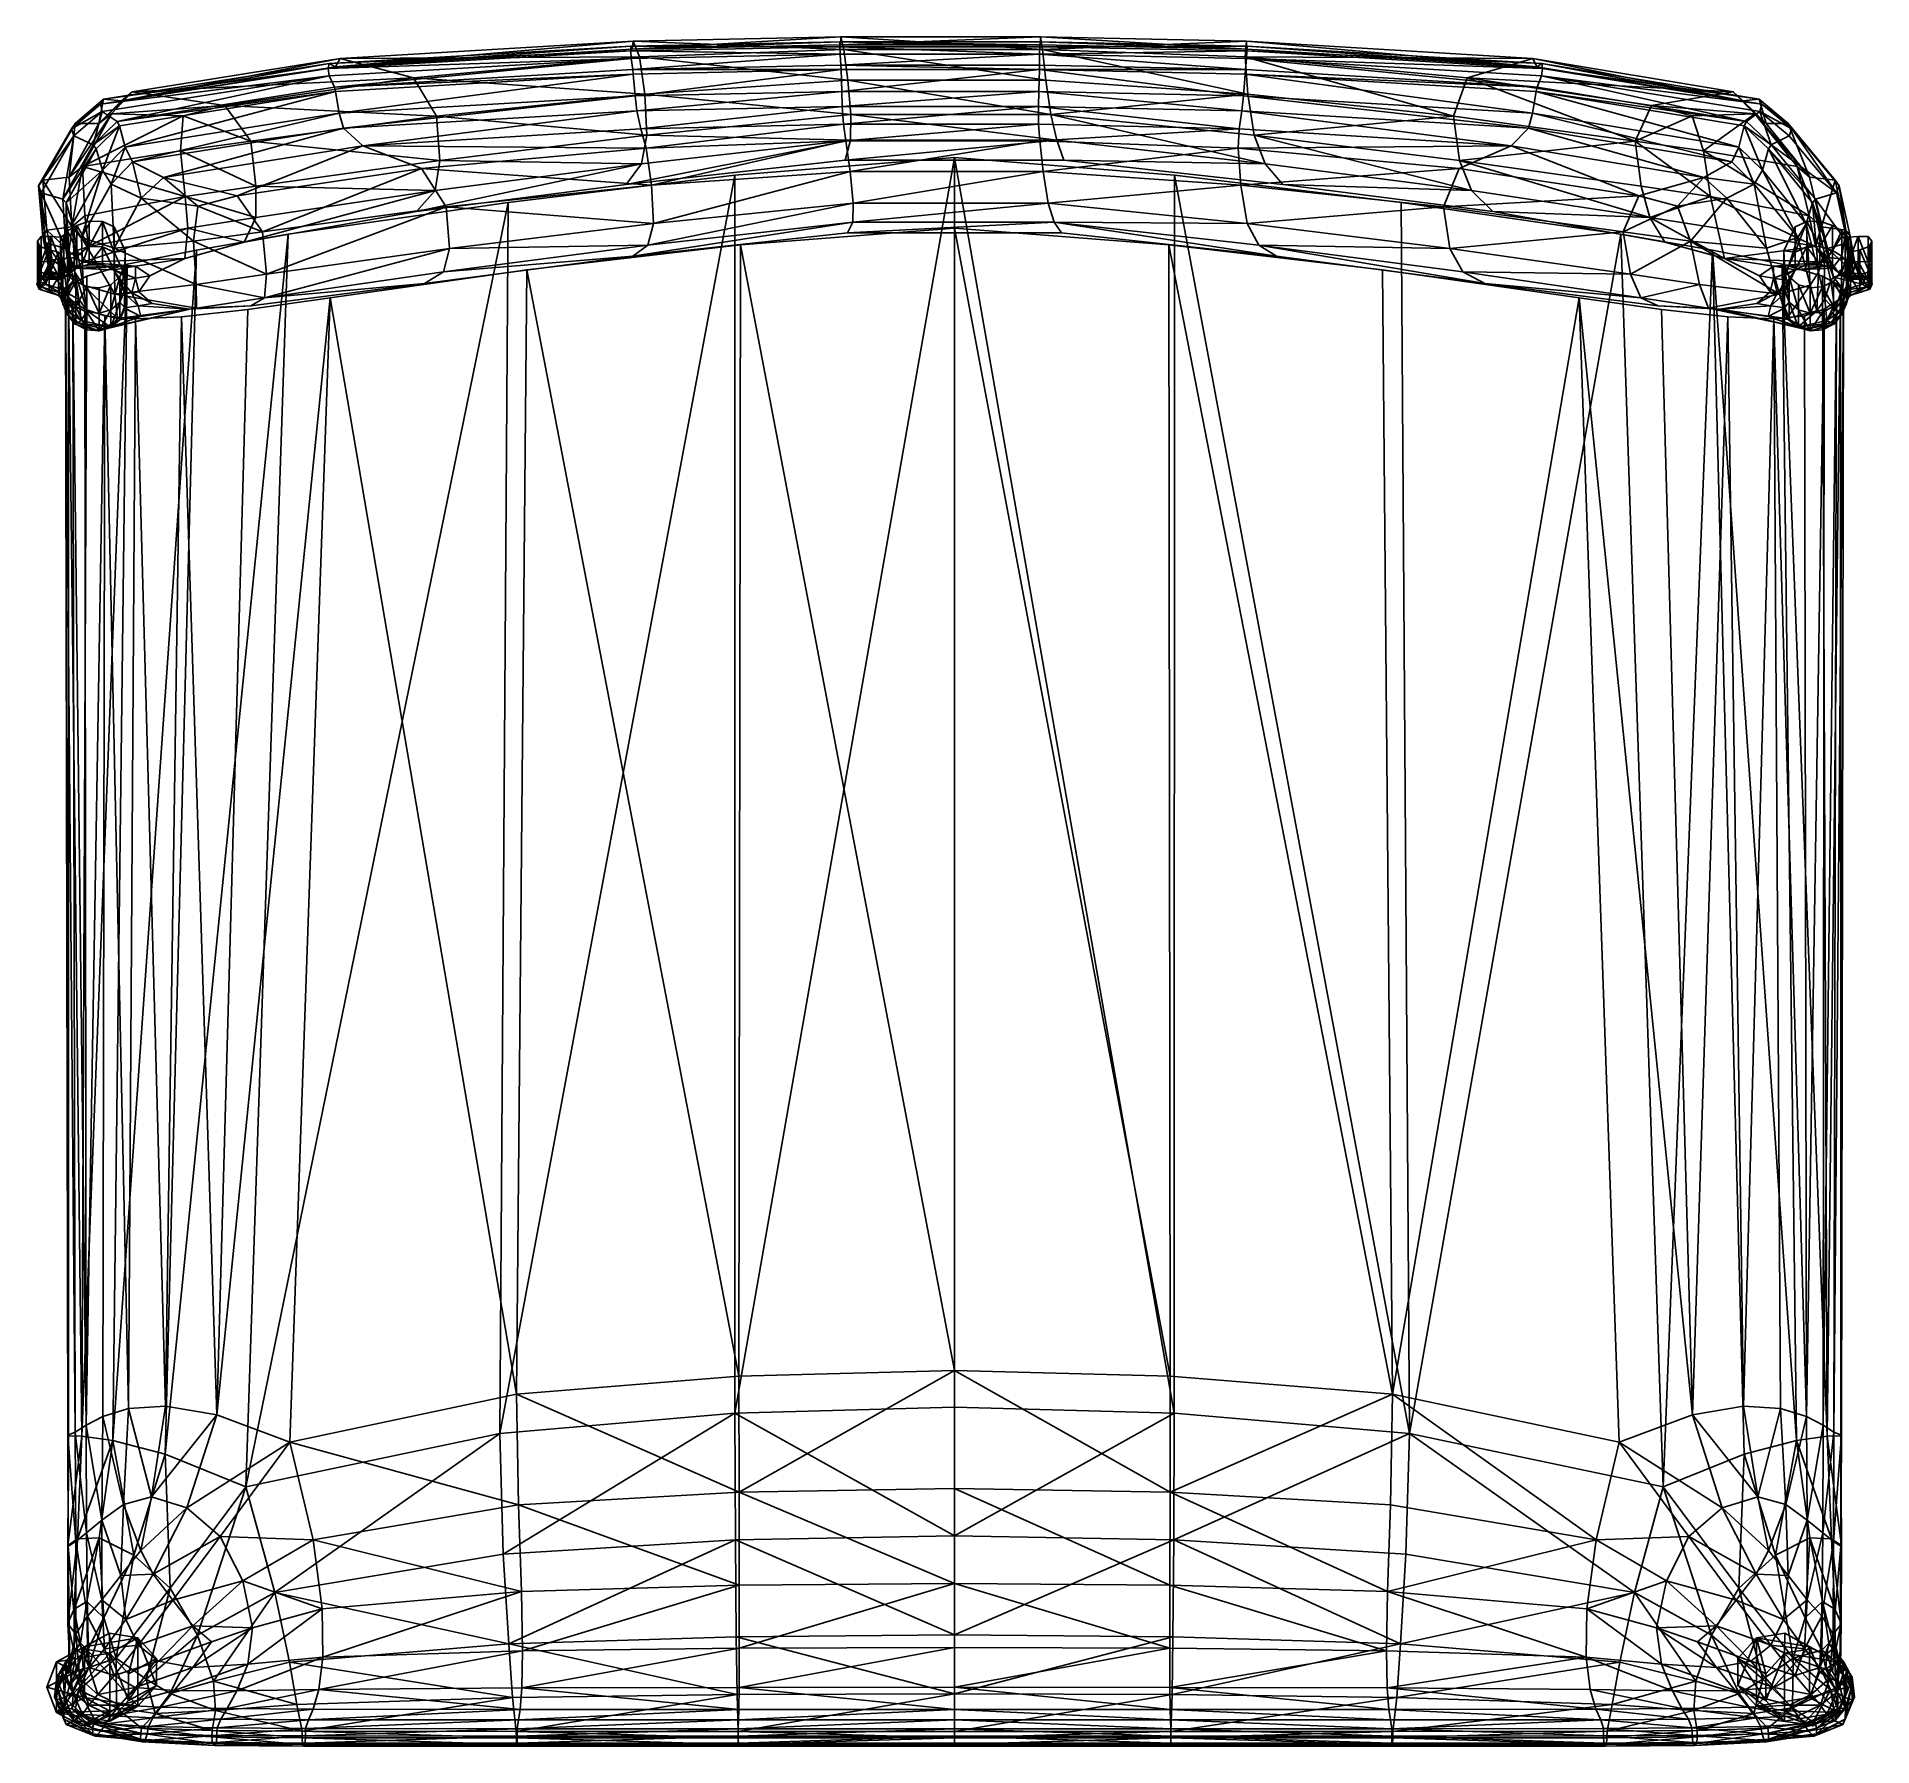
# Model space of a CAD drawing. Header units: centimetres. Extents: x -23.9 to 23.9, y -22.2 to 22.2.
import ezdxf

# ---------------------------------------------------------------- set-up
doc = ezdxf.new("R2010")
doc.units = ezdxf.units.CM
doc.layers.get('0').update_dxf_attribs({"true_color": 0x57e157})

msp = doc.modelspace()

# ---------------------------------------------------------------- meshes
at = {"color": 213, "true_color": 0xc458e1}
mesh = msp.add_polyface(dxfattribs=at)
corners = [(-13.303, 16.127, 6.378), (-13.798, 15.823, -5.04), (-8.375, 16.537, -5.479), (-17.961, 15.448, 6.87), (-18.315, 15.24, -4.561), (-13.146, 16.737, 17.525), (-17.908, 16.065, 17.955), (-13.233, 17.824, 27.731), (-18.009, 17.174, 28.04), (-13.877, 18.819, 35.13), (-18.671, 18.104, 35.049), (-18.182, 18.358, 17.593), (-13.392, 19.03, 17.156), (-13.521, 18.242, 5.766), (-18.184, 17.545, 6.285), (-8.143, 18.94, 5.413), (-14.007, 17.696, -6.004), (-18.488, 16.903, -5.429), (-18.993, 20.459, 34.553), (-14.077, 21.181, 34.795), (-13.485, 20.183, 27.415), (-18.317, 19.527, 27.694), (-8.061, 20.752, 27.274), (-21.393, 18.995, 40.439), (-15.901, 19.87, 40.103), (-16.014, 20.258, 40.238), (-21.588, 19.372, 40.559), (-16.111, 20.82, 40.242), (-8.31, 20.711, 40.063), (-8.361, 21.278, 40.076), (-16.3, 21.425, 40.863), (-16.278, 21.229, 40.843), (-8.412, 21.684, 40.705), (-16.275, 21.551, 40.689), (-8.426, 21.879, 40.73), (-8.264, 20.317, 39.922), (-15.399, 19.409, 39.049), (-8.029, 19.352, 35.295), (-20.587, 18.582, 39.353), (-21.683, 20.578, 40.253), (-16.113, 21.464, 39.93), (-15.987, 21.681, 39.455), (-8.367, 22.129, 39.301), (-8.201, 21.724, 34.948), (-21.407, 20.815, 39.807), (-16.135, 20.936, 40.3), (-21.795, 20.039, 40.593), (-8.427, 22.005, 40.554)]
mesh.append_faces([[corners[k] for k in face] for face in [(0, 1, 2), (3, 4, 1), (1, 0, 3), (3, 0, 5), (5, 6, 3), (6, 5, 7), (7, 8, 6), (8, 7, 9), (9, 10, 8), (11, 12, 13), (13, 14, 11), (15, 13, 12), (16, 13, 15), (17, 14, 13), (13, 16, 17), (18, 19, 20), (20, 21, 18), (22, 20, 19), (12, 11, 21), (21, 20, 12), (23, 24, 25), (26, 25, 27), (28, 25, 24), (29, 27, 25), (30, 31, 32), (33, 30, 34), (35, 24, 36), (36, 9, 37), (38, 36, 24), (10, 9, 36), (39, 40, 41), (42, 41, 40), (43, 19, 41), (44, 41, 19), (27, 45, 46), (45, 27, 29), (40, 33, 47), (33, 40, 39), (46, 45, 31), (32, 31, 45)]], dxfattribs={"vtx2": -1, "color": 213})
mesh = msp.add_polyface(dxfattribs=at)
corners = [(-8.375, 16.537, -5.479), (-7.978, 16.826, 6.012), (-13.303, 16.127, 6.378), (-7.833, 17.386, 17.248), (-13.146, 16.737, 17.525), (-7.884, 18.385, 27.583), (-13.233, 17.824, 27.731), (-8.029, 19.352, 35.295), (-13.877, 18.819, 35.13), (-2.649, 17.423, 5.85), (-2.825, 19.537, 35.276), (-13.392, 19.03, 17.156), (-8.009, 19.684, 16.885), (-8.143, 18.94, 5.413), (-8.542, 18.404, -6.411), (-14.007, 17.696, -6.004), (-14.077, 21.181, 34.795), (-8.201, 21.724, 34.948), (-8.061, 20.752, 27.274), (-13.485, 20.183, 27.415), (-2.709, 19.556, 5.264), (-2.776, 21.118, 27.254), (-2.696, 20.223, 16.809), (-15.901, 19.87, 40.103), (-8.264, 20.317, 39.922), (-8.31, 20.711, 40.063), (-16.014, 20.258, 40.238), (-8.361, 21.278, 40.076), (-8.412, 21.684, 40.705), (-8.426, 21.879, 40.73), (-16.3, 21.425, 40.863), (-8.427, 22.005, 40.554), (-16.275, 21.551, 40.689), (-2.936, 20.824, 40.064), (-2.952, 21.395, 40.087), (-2.983, 21.986, 40.756), (-2.977, 21.792, 40.727), (-2.922, 20.428, 39.917), (-8.162, 19.854, 38.921), (-15.399, 19.409, 39.049), (-2.891, 19.971, 38.909), (-16.113, 21.464, 39.93), (-8.39, 21.921, 39.773), (-8.367, 22.129, 39.301), (-15.987, 21.681, 39.455), (-2.959, 22.249, 39.329), (-2.882, 21.92, 34.964), (-8.371, 21.394, 40.139), (-16.135, 20.936, 40.3), (-2.983, 22.113, 40.582)]
mesh.append_faces([[corners[k] for k in face] for face in [(0, 1, 2), (1, 3, 4), (4, 2, 1), (3, 5, 6), (6, 4, 3), (5, 7, 8), (8, 6, 5), (9, 1, 0), (10, 7, 5), (11, 12, 13), (13, 14, 15), (16, 17, 18), (19, 18, 12), (12, 11, 19), (20, 13, 12), (14, 13, 20), (21, 18, 17), (22, 12, 18), (23, 24, 25), (26, 25, 27), (28, 29, 30), (29, 31, 32), (33, 25, 24), (34, 27, 25), (31, 29, 35), (29, 28, 36), (37, 24, 38), (39, 38, 24), (7, 38, 39), (40, 38, 7), (41, 42, 43), (44, 43, 17), (45, 43, 42), (46, 17, 43), (27, 47, 48), (31, 42, 41), (47, 27, 34), (42, 31, 49), (48, 47, 28), (36, 28, 47)]], dxfattribs={"vtx2": -1, "color": 213})
mesh = msp.add_polyface(dxfattribs=at)
corners = [(-2.634, 17.913, 17.164), (-7.833, 17.386, 17.248), (-7.978, 16.826, 6.012), (-2.649, 17.423, 5.85), (-8.375, 16.537, -5.479), (-2.783, 17.144, -5.724), (-7.884, 18.385, 27.583), (-2.715, 18.741, 27.544), (-2.825, 19.537, 35.276), (-8.009, 19.684, 16.885), (-2.696, 20.223, 16.809), (-2.709, 19.556, 5.264), (2.662, 19.556, 5.264), (-2.845, 19.036, -6.627), (-8.542, 18.404, -6.411), (-8.201, 21.724, 34.948), (-2.882, 21.92, 34.964), (-2.776, 21.118, 27.254), (2.38, 21.118, 27.254), (-8.061, 20.752, 27.274), (-8.264, 20.317, 39.922), (-2.922, 20.428, 39.917), (-2.936, 20.824, 40.064), (-8.31, 20.711, 40.063), (-2.952, 21.395, 40.087), (2.195, 20.824, 40.064), (2.211, 21.395, 40.087), (-2.983, 21.986, 40.756), (-2.983, 22.113, 40.582), (-8.427, 22.005, 40.554), (-2.977, 21.792, 40.727), (-8.426, 21.879, 40.73), (2.216, 21.792, 40.727), (2.222, 21.986, 40.756), (-8.162, 19.854, 38.921), (-2.891, 19.971, 38.909), (-8.029, 19.352, 35.295), (2.186, 19.971, 38.909), (-8.39, 21.921, 39.773), (-2.963, 22.04, 39.796), (-2.959, 22.249, 39.329), (2.241, 22.249, 39.329), (-8.367, 22.129, 39.301), (-2.956, 21.51, 40.152), (-8.371, 21.394, 40.139), (2.597, 17.423, 5.85), (2.438, 17.913, 17.164), (2.312, 18.741, 27.544), (2.225, 19.537, 35.276), (2.506, 20.223, 16.809), (2.186, 20.428, 39.917), (2.291, 21.92, 34.964), (2.231, 22.04, 39.796)]
mesh.append_faces([[corners[k] for k in face] for face in [(0, 1, 2), (2, 3, 0), (4, 5, 3), (6, 7, 8), (7, 6, 1), (1, 0, 7), (9, 10, 11), (12, 11, 10), (11, 13, 14), (15, 16, 17), (18, 17, 16), (19, 17, 10), (20, 21, 22), (23, 22, 24), (25, 22, 21), (26, 24, 22), (27, 28, 29), (30, 27, 31), (27, 30, 32), (28, 27, 33), (34, 35, 21), (36, 8, 35), (37, 35, 8), (38, 39, 40), (41, 40, 39), (42, 40, 16), (24, 43, 44), (43, 24, 26), (28, 39, 38), (44, 43, 30), (32, 30, 43), (45, 3, 5), (46, 0, 3), (47, 7, 0), (48, 8, 7), (13, 11, 12), (49, 10, 17), (50, 21, 35), (51, 16, 40), (52, 39, 28)]], dxfattribs={"vtx2": -1, "color": 213})
mesh = msp.add_polyface(dxfattribs=at)
corners = [(-2.696, 20.223, 16.809), (2.506, 20.223, 16.809), (2.662, 19.556, 5.264), (-2.882, 21.92, 34.964), (2.291, 21.92, 34.964), (2.38, 21.118, 27.254), (-2.922, 20.428, 39.917), (2.186, 20.428, 39.917), (2.195, 20.824, 40.064), (-2.936, 20.824, 40.064), (2.211, 21.395, 40.087), (2.216, 21.792, 40.727), (2.222, 21.986, 40.756), (-2.983, 21.986, 40.756), (2.227, 22.113, 40.582), (-2.983, 22.113, 40.582), (-2.825, 19.537, 35.276), (2.225, 19.537, 35.276), (2.186, 19.971, 38.909), (-2.963, 22.04, 39.796), (2.231, 22.04, 39.796), (2.241, 22.249, 39.329), (2.213, 21.51, 40.152), (-2.956, 21.51, 40.152), (-2.783, 17.144, -5.724), (2.787, 17.144, -5.724), (2.597, 17.423, 5.85), (-2.649, 17.423, 5.85), (2.438, 17.913, 17.164), (-2.634, 17.913, 17.164), (2.312, 18.741, 27.544), (-2.715, 18.741, 27.544), (2.849, 19.036, -6.627), (-2.845, 19.036, -6.627), (-2.776, 21.118, 27.254), (-2.891, 19.971, 38.909), (-2.959, 22.249, 39.329), (7.618, 17.386, 17.248), (8.379, 16.537, -5.479), (7.386, 19.352, 35.295), (7.449, 18.385, 27.583), (8.09, 18.94, 5.413), (7.632, 20.752, 27.273), (7.518, 20.711, 40.063), (7.476, 20.317, 39.922), (7.617, 22.005, 40.554), (7.61, 21.879, 40.73), (7.408, 19.854, 38.921), (7.606, 21.921, 39.773), (7.598, 22.129, 39.301), (7.575, 21.394, 40.139)]
mesh.append_faces([[corners[k] for k in face] for face in [(0, 1, 2), (3, 4, 5), (6, 7, 8), (9, 8, 10), (11, 12, 13), (12, 14, 15), (16, 17, 18), (19, 20, 21), (10, 22, 23), (23, 22, 11), (24, 25, 26), (27, 26, 28), (29, 28, 30), (31, 30, 17), (2, 32, 33), (34, 5, 1), (35, 18, 7), (36, 21, 4), (15, 14, 20), (37, 28, 26), (26, 25, 38), (39, 17, 30), (40, 30, 28), (41, 2, 1), (32, 2, 41), (42, 5, 4), (1, 5, 42), (10, 8, 43), (8, 7, 44), (45, 14, 12), (46, 12, 11), (7, 18, 47), (17, 39, 47), (47, 18, 17), (21, 20, 48), (4, 21, 49), (50, 22, 10), (48, 20, 14), (11, 22, 50)]], dxfattribs={"vtx2": -1, "color": 213})
mesh = msp.add_polyface(dxfattribs=at)
corners = [(7.919, 16.826, 6.012), (8.379, 16.537, -5.479), (13.802, 15.823, -5.04), (12.889, 16.737, 17.525), (7.618, 17.386, 17.248), (12.729, 17.824, 27.731), (7.449, 18.385, 27.583), (13.139, 18.819, 35.13), (7.386, 19.352, 35.295), (2.597, 17.423, 5.85), (2.312, 18.741, 27.544), (2.438, 17.913, 17.164), (13.453, 18.242, 5.766), (8.09, 18.94, 5.413), (7.799, 19.684, 16.885), (8.546, 18.404, -6.411), (7.566, 21.724, 34.948), (13.345, 21.181, 34.795), (12.985, 20.183, 27.415), (7.632, 20.752, 27.273), (2.506, 20.223, 16.809), (2.849, 19.036, -6.627), (2.291, 21.92, 34.964), (7.567, 21.278, 40.076), (7.518, 20.711, 40.063), (15.046, 20.258, 40.238), (7.476, 20.317, 39.922), (14.942, 19.87, 40.103), (15.283, 21.551, 40.689), (7.617, 22.005, 40.554), (7.61, 21.879, 40.73), (15.301, 21.425, 40.863), (7.597, 21.684, 40.705), (2.211, 21.395, 40.087), (2.195, 20.824, 40.064), (2.222, 21.986, 40.756), (2.216, 21.792, 40.727), (7.408, 19.854, 38.921), (2.186, 20.428, 39.917), (14.492, 19.409, 39.049), (7.598, 22.129, 39.301), (7.606, 21.921, 39.773), (15.154, 21.464, 39.93), (15.049, 21.681, 39.455), (2.241, 22.249, 39.329), (15.162, 20.936, 40.3), (7.575, 21.394, 40.139), (2.227, 22.113, 40.582)]
mesh.append_faces([[corners[k] for k in face] for face in [(0, 1, 2), (3, 4, 0), (5, 6, 4), (4, 3, 5), (7, 8, 6), (6, 5, 7), (9, 0, 4), (1, 0, 9), (10, 6, 8), (11, 4, 6), (12, 13, 14), (15, 13, 12), (16, 17, 18), (18, 19, 16), (14, 19, 18), (20, 14, 13), (13, 15, 21), (22, 16, 19), (19, 14, 20), (23, 24, 25), (24, 26, 27), (28, 29, 30), (31, 30, 32), (24, 23, 33), (26, 24, 34), (35, 30, 29), (36, 32, 30), (37, 26, 38), (26, 37, 39), (39, 37, 8), (40, 41, 42), (16, 40, 43), (41, 40, 44), (40, 16, 22), (45, 46, 23), (33, 23, 46), (47, 29, 41), (42, 41, 29), (32, 46, 45), (46, 32, 36)]], dxfattribs={"vtx2": -1, "color": 213})
mesh = msp.add_polyface(dxfattribs=at)
corners = [(13.802, 15.823, -5.04), (13.229, 16.127, 6.378), (7.919, 16.826, 6.012), (18.317, 15.24, -4.561), (17.864, 15.448, 6.87), (12.889, 16.737, 17.525), (17.592, 16.065, 17.955), (17.405, 17.174, 28.04), (12.729, 17.824, 27.731), (17.813, 18.104, 35.049), (13.139, 18.819, 35.13), (13.141, 19.03, 17.156), (17.871, 18.358, 17.593), (18.094, 17.545, 6.285), (13.453, 18.242, 5.766), (7.799, 19.684, 16.885), (14.012, 17.696, -6.004), (8.546, 18.404, -6.411), (18.492, 16.903, -5.429), (13.345, 21.181, 34.795), (18.143, 20.459, 34.553), (17.718, 19.527, 27.694), (12.985, 20.183, 27.415), (15.14, 20.82, 40.242), (15.046, 20.258, 40.238), (20.413, 19.372, 40.559), (14.942, 19.87, 40.103), (20.231, 18.995, 40.439), (7.567, 21.278, 40.076), (7.518, 20.711, 40.063), (7.61, 21.879, 40.73), (15.301, 21.425, 40.863), (15.283, 21.551, 40.689), (7.597, 21.684, 40.705), (15.281, 21.229, 40.843), (14.492, 19.409, 39.049), (7.476, 20.317, 39.922), (7.386, 19.352, 35.295), (19.501, 18.582, 39.353), (15.049, 21.681, 39.455), (20.271, 20.815, 39.807), (15.154, 21.464, 39.93), (20.518, 20.578, 40.253), (7.598, 22.129, 39.301), (7.566, 21.724, 34.948), (20.61, 20.039, 40.593), (15.162, 20.936, 40.3), (7.617, 22.005, 40.554)]
mesh.append_faces([[corners[k] for k in face] for face in [(0, 1, 2), (0, 3, 4), (4, 1, 0), (2, 1, 5), (1, 4, 6), (6, 5, 1), (5, 6, 7), (7, 8, 5), (8, 7, 9), (9, 10, 8), (11, 12, 13), (13, 14, 11), (15, 11, 14), (14, 16, 17), (13, 18, 16), (16, 14, 13), (19, 20, 21), (21, 22, 19), (22, 11, 15), (21, 12, 11), (11, 22, 21), (23, 24, 25), (24, 26, 27), (24, 23, 28), (26, 24, 29), (30, 31, 32), (33, 34, 31), (35, 26, 36), (37, 10, 35), (26, 35, 38), (35, 10, 9), (19, 39, 40), (39, 41, 42), (41, 39, 43), (39, 19, 44), (45, 46, 23), (28, 23, 46), (47, 32, 41), (42, 41, 32), (46, 34, 33)]], dxfattribs={"vtx2": -1, "color": 213})
mesh = msp.add_polyface(dxfattribs=at)
corners = [(-19.74, 15.799, 18.163), (-19.731, 15.185, 7.128), (-17.961, 15.448, 6.87), (-17.908, 16.065, 17.955), (-19.907, 15.158, -4.44), (-18.315, 15.24, -4.561), (-19.698, 17.838, 34.802), (-19.808, 16.924, 28.318), (-18.009, 17.174, 28.04), (-18.671, 18.104, 35.049), (-20.021, 18.091, 17.814), (-18.182, 18.358, 17.593), (-18.184, 17.545, 6.285), (-19.957, 17.268, 6.586), (-18.488, 16.903, -5.429), (-20.035, 16.475, -5.128), (-20.072, 20.192, 34.273), (-18.993, 20.459, 34.553), (-18.317, 19.527, 27.694), (-20.142, 19.275, 27.955), (-16.014, 20.258, 40.238), (-21.588, 19.372, 40.559), (-21.393, 18.995, 40.439), (-16.111, 20.82, 40.242), (-21.736, 19.928, 40.554), (-22.151, 20.624, 40.859), (-22.232, 20.492, 41.011), (-16.3, 21.425, 40.863), (-16.275, 21.551, 40.689), (-22.181, 20.3, 41.011), (-16.278, 21.229, 40.843), (-15.901, 19.87, 40.103), (-20.587, 18.582, 39.353), (-21.17, 18.043, 38.237), (-15.399, 19.409, 39.049), (-21.875, 16.741, 29.167), (-21.788, 14.913, 7.662), (-21.856, 15.547, 18.476), (-15.987, 21.681, 39.455), (-21.407, 20.815, 39.807), (-21.683, 20.578, 40.253), (-14.077, 21.181, 34.795), (-21.938, 20.237, 38.635), (-21.32, 16.278, -4.646), (-20.947, 16.024, -4.846), (-21.245, 15.247, -4.45), (-20.879, 15.303, -4.469), (-21.178, 14.965, -4.153), (-21.795, 20.039, 40.593)]
mesh.append_faces([[corners[k] for k in face] for face in [(0, 1, 2), (2, 3, 0), (1, 4, 5), (5, 2, 1), (6, 7, 8), (8, 9, 6), (7, 0, 3), (3, 8, 7), (10, 11, 12), (12, 13, 10), (14, 15, 13), (13, 12, 14), (16, 17, 18), (18, 19, 16), (11, 10, 19), (19, 18, 11), (20, 21, 22), (23, 24, 21), (25, 26, 27), (27, 28, 25), (26, 29, 30), (30, 27, 26), (31, 22, 32), (6, 9, 32), (32, 33, 6), (34, 32, 9), (0, 7, 35), (7, 6, 33), (4, 1, 36), (1, 0, 37), (38, 39, 40), (41, 17, 39), (17, 16, 42), (42, 39, 17), (43, 15, 44), (45, 46, 4), (4, 47, 45), (48, 24, 23), (40, 25, 28), (30, 29, 48)]], dxfattribs={"vtx2": -1, "color": 213})
mesh = msp.add_polyface(dxfattribs=at)
corners = [(19.394, 15.799, 18.163), (17.592, 16.065, 17.955), (17.864, 15.448, 6.87), (19.622, 15.185, 7.128), (18.317, 15.24, -4.561), (19.908, 15.158, -4.44), (18.817, 17.838, 34.802), (17.813, 18.104, 35.049), (17.405, 17.174, 28.04), (19.154, 16.924, 28.318), (19.681, 18.091, 17.814), (19.856, 17.268, 6.586), (18.094, 17.545, 6.285), (17.871, 18.358, 17.593), (20.038, 16.475, -5.128), (18.492, 16.903, -5.429), (19.199, 20.192, 34.273), (19.491, 19.275, 27.955), (17.718, 19.527, 27.694), (18.143, 20.459, 34.553), (20.413, 19.372, 40.559), (20.556, 19.928, 40.554), (15.14, 20.82, 40.242), (20.231, 18.995, 40.439), (15.046, 20.258, 40.238), (15.301, 21.425, 40.863), (21.012, 20.492, 41.011), (20.941, 20.624, 40.859), (15.283, 21.551, 40.689), (15.281, 21.229, 40.843), (20.963, 20.3, 41.011), (19.501, 18.582, 39.353), (14.942, 19.87, 40.103), (20.106, 18.043, 38.237), (20.817, 18.409, 39.227), (14.492, 19.409, 39.049), (21.469, 15.547, 18.476), (21.135, 16.741, 29.167), (20.829, 20.237, 38.635), (20.271, 20.815, 39.807), (13.345, 21.181, 34.795), (20.518, 20.578, 40.253), (15.049, 21.681, 39.455), (20.61, 20.039, 40.593), (15.162, 20.936, 40.3)]
mesh.append_faces([[corners[k] for k in face] for face in [(0, 1, 2), (2, 3, 0), (3, 2, 4), (4, 5, 3), (6, 7, 8), (8, 9, 6), (9, 8, 1), (1, 0, 9), (10, 11, 12), (12, 13, 10), (14, 15, 12), (12, 11, 14), (16, 17, 18), (18, 19, 16), (10, 13, 18), (18, 17, 10), (20, 21, 22), (23, 20, 24), (25, 26, 27), (27, 28, 25), (29, 30, 26), (26, 25, 29), (31, 23, 32), (31, 33, 34), (6, 33, 31), (31, 7, 6), (7, 31, 35), (9, 0, 36), (9, 37, 33), (33, 6, 9), (36, 0, 3), (17, 16, 38), (38, 16, 19), (19, 39, 38), (39, 19, 40), (41, 39, 42), (22, 21, 43), (28, 27, 41), (29, 44, 43), (43, 30, 29)]], dxfattribs={"vtx2": -1, "color": 213})
mesh = msp.add_polyface(dxfattribs=at)
corners = [(-21.588, 19.372, 40.559), (-22.175, 18.779, 39.333), (-21.951, 18.409, 39.227), (-21.393, 18.995, 40.439), (-21.736, 19.928, 40.554), (-22.34, 19.331, 39.322), (-22.232, 20.492, 41.011), (-22.151, 20.624, 40.859), (-22.884, 19.994, 39.512), (-22.987, 19.855, 39.642), (-22.181, 20.3, 41.011), (-22.919, 19.668, 39.657), (-22.726, 17.019, 29.588), (-23.124, 17.922, 29.622), (-22.956, 17.377, 29.645), (-23.73, 18.518, 29.621), (-23.846, 18.365, 29.694), (-23.771, 18.186, 29.724), (-23.622, 17.213, 18.585), (-21.17, 18.043, 38.237), (-20.587, 18.582, 39.353), (-22.971, 17.299, 18.485), (-23.041, 18.59, 29.424), (-22.693, 18.867, 29.154), (-22.267, 19.988, 39.042), (-21.938, 20.237, 38.635), (-20.072, 20.192, 34.273), (-20.142, 19.275, 27.955), (-20.021, 18.091, 17.814), (-22.638, 17.59, 18.327), (-21.683, 20.578, 40.253), (-21.407, 20.815, 39.807), (-21.795, 20.039, 40.593), (-22.416, 19.438, 39.345), (-23.209, 18.02, 29.619)]
mesh.append_faces([[corners[k] for k in face] for face in [(0, 1, 2), (2, 3, 0), (4, 5, 1), (1, 0, 4), (6, 7, 8), (8, 9, 6), (10, 6, 9), (9, 11, 10), (12, 2, 1), (13, 14, 1), (1, 5, 13), (15, 16, 9), (9, 8, 15), (16, 17, 11), (11, 9, 16), (16, 15, 18), (3, 2, 19), (19, 20, 3), (21, 22, 23), (22, 24, 25), (25, 23, 22), (26, 27, 23), (23, 25, 26), (28, 29, 23), (23, 27, 28), (24, 30, 31), (31, 25, 24), (4, 32, 33), (33, 5, 4), (24, 8, 7), (7, 30, 24), (34, 13, 5), (5, 33, 34), (22, 15, 8), (8, 24, 22), (15, 22, 21), (34, 33, 11), (11, 17, 34), (33, 32, 10), (10, 11, 33)]], dxfattribs={"vtx2": -1, "color": 213})
mesh = msp.add_polyface(dxfattribs=at)
corners = [(20.413, 19.372, 40.559), (20.231, 18.995, 40.439), (20.817, 18.409, 39.227), (21.027, 18.779, 39.333), (21.186, 19.331, 39.322), (20.556, 19.928, 40.554), (21.012, 20.492, 41.011), (21.793, 19.855, 39.642), (21.699, 19.994, 39.512), (20.941, 20.624, 40.859), (20.963, 20.3, 41.011), (21.727, 19.668, 39.657), (21.946, 17.019, 29.588), (22.167, 17.377, 29.645), (22.331, 17.922, 29.622), (22.918, 18.518, 29.621), (23.027, 18.365, 29.694), (22.954, 18.186, 29.724), (23.202, 17.213, 18.585), (23.239, 16.885, 18.65), (19.501, 18.582, 39.353), (21.93, 18.867, 29.154), (22.257, 18.59, 29.424), (22.566, 17.299, 18.485), (22.244, 17.59, 18.327), (20.829, 20.237, 38.635), (21.128, 19.988, 39.042), (19.491, 19.275, 27.955), (19.681, 18.091, 17.814), (20.271, 20.815, 39.807), (20.518, 20.578, 40.253), (21.258, 19.438, 39.345), (20.61, 20.039, 40.593), (22.413, 18.02, 29.619)]
mesh.append_faces([[corners[k] for k in face] for face in [(0, 1, 2), (2, 3, 0), (3, 4, 5), (5, 0, 3), (6, 7, 8), (8, 9, 6), (7, 6, 10), (10, 11, 7), (3, 2, 12), (13, 14, 4), (4, 3, 13), (15, 8, 7), (7, 16, 15), (17, 16, 7), (7, 11, 17), (18, 15, 16), (16, 17, 19), (2, 1, 20), (21, 22, 23), (23, 24, 21), (25, 26, 22), (22, 21, 25), (25, 21, 27), (27, 21, 24), (24, 28, 27), (29, 30, 26), (26, 25, 29), (5, 4, 31), (31, 32, 5), (33, 31, 4), (4, 14, 33), (8, 15, 22), (22, 26, 8), (23, 22, 15), (26, 30, 9), (9, 8, 26), (17, 11, 31), (31, 33, 17), (31, 11, 10), (10, 32, 31)]], dxfattribs={"vtx2": -1, "color": 213})
mesh = msp.add_polyface(dxfattribs=at)
corners = [(-23.482, 16.44, 7.709), (-23.586, 16.302, 7.747), (-23.732, 17.06, 18.627), (-23.622, 17.213, 18.585), (-23.52, 16.138, 7.768), (-23.662, 16.885, 18.65), (-23.621, 16.08, -0.522), (-22.676, 15.779, 18.635), (-22.726, 17.019, 29.588), (-22.956, 17.377, 29.645), (-22.892, 16.117, 18.646), (-23.05, 16.641, 18.612), (-23.124, 17.922, 29.622), (-22.175, 18.779, 39.333), (-23.846, 18.365, 29.694), (-23.771, 18.186, 29.724), (-21.951, 18.409, 39.227), (-21.875, 16.741, 29.167), (-21.17, 18.043, 38.237), (-21.856, 15.547, 18.476), (-19.808, 16.924, 28.318), (-22.692, 16.382, -0.787), (-22.537, 16.785, 7.466), (-19.957, 17.268, 6.586), (-20.035, 16.475, -5.128), (-23.023, 16.12, -0.605), (-22.867, 16.505, 7.622), (-22.971, 17.299, 18.485), (-22.638, 17.59, 18.327), (-20.021, 18.091, 17.814), (-22.693, 18.867, 29.154), (-22.785, 16.286, -2.96), (-21.32, 16.278, -4.646), (-23.13, 16.735, 18.606), (-23.018, 15.987, 7.733), (-23.209, 18.02, 29.619), (-23.73, 18.518, 29.621)]
mesh.append_faces([[corners[k] for k in face] for face in [(0, 1, 2), (2, 3, 0), (1, 4, 5), (5, 2, 1), (1, 0, 6), (7, 8, 9), (9, 10, 7), (11, 10, 9), (9, 12, 11), (13, 9, 8), (3, 2, 14), (2, 5, 15), (15, 14, 2), (16, 8, 17), (17, 18, 16), (19, 17, 8), (18, 17, 20), (21, 22, 23), (23, 24, 21), (21, 25, 26), (26, 22, 21), (22, 26, 27), (27, 28, 22), (29, 23, 22), (22, 28, 29), (30, 28, 27), (25, 21, 31), (21, 24, 32), (32, 31, 21), (11, 33, 34), (26, 0, 3), (3, 27, 26), (0, 26, 25), (33, 11, 12), (12, 35, 33), (27, 3, 36), (34, 33, 5), (5, 4, 34), (33, 35, 15), (15, 5, 33)]], dxfattribs={"vtx2": -1, "color": 213})
mesh = msp.add_polyface(dxfattribs=at)
corners = [(-17.298, -14.332, -1.814), (-19.203, -13.623, -1.606), (-19.98, -16.043, -1.384), (-20.533, -13.397, -1.441), (-20.9, -15.754, -1.276), (-11.347, -15.963, -2.355), (-11.4, -13.08, -2.484), (-11.133, 16.181, -3.562), (-16.251, 15.451, -3.031), (-18.397, 15.151, -2.756), (-5.609, -15.63, -2.705), (-5.613, -12.612, -2.846), (-11.617, 17.935, -6.22), (-11.838, -14.104, -5.579), (-18.442, -15.494, -4.803), (-17.342, 17.106, -5.6), (-22.873, -16.919, -1.481), (-22.885, -14.076, -1.609), (-23.08, -14.154, -2.09), (-22.951, 15.365, -2.583), (-23.136, 15.557, -2.987), (-23.059, 15.763, -3.512), (-22.587, 16.016, -4.097), (-22.711, -14.173, -3.342), (-23.064, -14.171, -2.698), (-22.605, -13.891, -1.349), (-22.636, 15.156, -2.362), (-19.725, 16.696, -5.175), (-20.547, -14.649, -4.405), (-21.909, -14.288, -3.938), (-21.537, 16.325, -4.674), (-11.746, -17.245, -5.357), (-5.716, -13.582, -5.966), (-5.721, 18.642, -6.551), (-22.117, 14.985, -2.297), (-22.167, -13.662, -1.264), (-22.594, -16.69, -1.216), (-22.193, -16.366, -1.128), (-21.499, -13.454, -1.311), (-21.633, -15.958, -1.169), (-20.122, 14.956, -2.52), (-21.321, 14.909, -2.359), (-5.573, 16.834, -3.889), (0.002, -12.468, -2.995), (0.002, -15.537, -2.853), (0.002, 17.265, -4.039), (0.002, 19.103, -6.684), (0.002, -13.425, -6.115), (0.002, -16.773, -5.883)]
mesh.append_faces([[corners[k] for k in face] for face in [(0, 1, 2), (1, 3, 4), (5, 6, 0), (6, 7, 8), (8, 0, 6), (8, 9, 1), (1, 0, 8), (6, 5, 10), (10, 11, 6), (12, 13, 14), (14, 15, 12), (16, 17, 18), (17, 19, 20), (20, 18, 17), (21, 22, 23), (23, 24, 21), (19, 17, 25), (25, 26, 19), (27, 28, 29), (29, 30, 27), (31, 13, 32), (13, 12, 33), (33, 32, 13), (24, 18, 20), (20, 21, 24), (34, 26, 25), (25, 35, 34), (36, 25, 17), (37, 35, 25), (4, 3, 38), (39, 38, 35), (3, 40, 41), (41, 38, 3), (28, 27, 15), (15, 14, 28), (38, 41, 34), (34, 35, 38), (40, 3, 1), (1, 9, 40), (7, 6, 11), (11, 42, 7), (30, 29, 23), (23, 22, 30), (43, 11, 10), (10, 44, 43), (42, 11, 43), (43, 45, 42), (32, 33, 46), (46, 47, 32), (32, 47, 48)]], dxfattribs={"vtx2": -1, "color": 213})
mesh = msp.add_polyface(dxfattribs=at)
corners = [(20.905, -15.754, -1.276), (20.538, -13.397, -1.441), (19.208, -13.623, -1.606), (19.984, -16.043, -1.384), (17.303, -14.332, -1.814), (16.698, -16.876, -1.765), (11.404, -13.08, -2.484), (16.256, 15.451, -3.031), (11.137, 16.181, -3.562), (5.617, -12.612, -2.846), (5.613, -15.63, -2.705), (11.351, -15.963, -2.355), (11.842, -14.104, -5.579), (11.622, 17.935, -6.22), (17.346, 17.106, -5.6), (18.447, -15.494, -4.803), (5.72, -13.582, -5.966), (0.002, -13.425, -6.115), (0.002, 19.103, -6.684), (5.726, 18.642, -6.551), (23.085, -14.154, -2.09), (22.89, -14.076, -1.609), (22.877, -16.919, -1.481), (23.14, 15.557, -2.987), (22.955, 15.365, -2.583), (23.069, -14.171, -2.698), (23.063, 15.763, -3.512), (22.172, -13.662, -1.264), (22.61, -13.891, -1.349), (22.64, 15.156, -2.362), (22.122, 14.985, -2.297), (21.913, -14.288, -3.938), (20.552, -14.649, -4.405), (19.729, 16.696, -5.175), (21.541, 16.325, -4.674), (5.705, -16.874, -5.734), (22.598, -16.69, -1.216), (22.197, -16.366, -1.128), (21.503, -13.454, -1.311), (21.637, -15.958, -1.169), (21.325, 14.909, -2.359), (20.127, 14.956, -2.52), (18.401, 15.151, -2.756), (5.577, 16.834, -3.889), (22.715, -14.173, -3.342), (22.591, 16.016, -4.097), (0.002, -12.468, -2.995), (0.002, -15.537, -2.853), (0.002, 17.265, -4.039), (0.002, -16.773, -5.883)]
mesh.append_faces([[corners[k] for k in face] for face in [(0, 1, 2), (3, 2, 4), (5, 4, 6), (6, 4, 7), (7, 8, 6), (6, 9, 10), (10, 11, 6), (12, 13, 14), (14, 15, 12), (16, 17, 18), (18, 19, 16), (20, 21, 22), (21, 20, 23), (23, 24, 21), (20, 25, 26), (26, 23, 20), (27, 28, 29), (29, 30, 27), (28, 21, 24), (24, 29, 28), (31, 32, 33), (33, 34, 31), (15, 14, 33), (33, 32, 15), (35, 16, 12), (12, 16, 19), (19, 13, 12), (21, 28, 36), (28, 27, 37), (27, 38, 39), (38, 1, 0), (1, 38, 40), (40, 41, 1), (27, 30, 40), (40, 38, 27), (2, 42, 7), (7, 4, 2), (2, 1, 41), (41, 42, 2), (6, 8, 43), (43, 9, 6), (44, 45, 26), (26, 25, 44), (44, 31, 34), (34, 45, 44), (46, 47, 10), (10, 9, 46), (9, 43, 48), (48, 46, 9), (49, 17, 16)]], dxfattribs={"vtx2": -1, "color": 213})
mesh = msp.add_polyface(dxfattribs=at)
corners = [(23.343, 16.44, 7.709), (23.202, 17.213, 18.585), (23.309, 17.06, 18.627), (23.445, 16.302, 7.747), (23.379, 16.138, 7.768), (23.239, 16.885, 18.65), (23.599, 16.08, -0.522), (22.271, 15.779, 18.635), (22.484, 16.117, 18.646), (22.167, 17.377, 29.645), (21.946, 17.019, 29.588), (22.64, 16.641, 18.612), (22.331, 17.922, 29.622), (21.027, 18.779, 39.333), (23.027, 18.365, 29.694), (20.817, 18.409, 39.227), (20.106, 18.043, 38.237), (21.135, 16.741, 29.167), (21.469, 15.547, 18.476), (19.154, 16.924, 28.318), (20.038, 16.475, -5.128), (19.856, 17.268, 6.586), (22.408, 16.785, 7.466), (22.673, 16.382, -0.787), (23.002, 16.12, -0.605), (22.733, 16.505, 7.622), (22.566, 17.299, 18.485), (22.244, 17.59, 18.327), (19.681, 18.091, 17.814), (22.78, 16.286, -2.96), (21.888, 16.182, -4.672), (21.321, 16.278, -4.646), (20.949, 16.024, -4.846), (22.881, 15.987, 7.733), (22.719, 16.735, 18.606), (22.413, 18.02, 29.619), (22.918, 18.518, 29.621), (22.954, 18.186, 29.724)]
mesh.append_faces([[corners[k] for k in face] for face in [(0, 1, 2), (2, 3, 0), (4, 3, 2), (2, 5, 4), (6, 0, 3), (7, 8, 9), (9, 10, 7), (8, 11, 12), (12, 9, 8), (10, 9, 13), (14, 2, 1), (5, 2, 14), (15, 16, 17), (17, 10, 15), (10, 17, 18), (18, 17, 19), (20, 21, 22), (22, 23, 20), (24, 23, 22), (22, 25, 24), (26, 25, 22), (22, 27, 26), (28, 27, 22), (22, 21, 28), (29, 23, 24), (30, 31, 29), (31, 20, 23), (23, 29, 31), (32, 20, 31), (33, 34, 11), (1, 0, 25), (25, 26, 1), (24, 25, 0), (34, 35, 12), (12, 11, 34), (36, 1, 26), (4, 5, 34), (34, 33, 4), (5, 37, 35), (35, 34, 5)]], dxfattribs={"vtx2": -1, "color": 213})
mesh = msp.add_polyface(dxfattribs=at)
corners = [(-23.09, 17.194, -41), (-22.874, 15.886, -41), (-21.723, 15.995, -41), (-21.875, 17.3, -41), (-23.09, 16.537, -22.59), (-22.874, 15.229, -22.52), (-21.723, 15.338, -22.592), (-21.875, 16.644, -22.665), (-22.264, 15.709, -41), (-23.211, 16.416, -41), (-22.521, 17.446, -41), (-21.583, 16.673, -41), (-22.264, 15.052, -22.543), (-23.211, 15.76, -22.534), (-22.521, 16.79, -22.638), (-21.583, 16.016, -22.642), (-23.319, 15.986, -22.546), (-23.269, 16.378, -22.573), (-23.269, 17.035, -41), (-23.319, 16.642, -41), (-23.772, 16.392, -22.566), (-23.773, 17.048, -40.996), (-23.806, 16.787, -40.996), (-23.806, 16.13, -22.548), (-22.264, 14.59, -4.162), (-23.211, 15.298, -4.14), (-22.521, 16.328, -4.537), (-21.583, 15.555, -4.546), (-23.09, 16.076, -4.316), (-22.874, 14.768, -4.109), (-21.875, 16.182, -4.672), (-21.723, 14.876, -4.316), (-23.269, 15.917, -4.252), (-23.319, 15.525, -4.168), (-23.771, 15.935, -4.215), (-23.805, 15.674, -4.156), (-21.598, 15.652, -22.619), (-21.598, 16.309, -41), (-22.585, 15.082, -22.527), (-22.585, 15.739, -41), (-21.961, 15.794, -41), (-21.961, 15.138, -22.566), (-23.245, 15.906, -22.542), (-23.178, 17.087, -41), (-23.085, 16.151, -41), (-23.085, 15.494, -22.525), (-22.177, 16.781, -22.656), (-22.177, 17.437, -41), (-22.848, 17.339, -41), (-22.848, 16.683, -22.613), (-23.872, 16.274, -22.556), (-23.178, 16.431, -22.579), (-23.245, 16.563, -41), (-23.872, 16.931, -40.995), (-23.519, 16.396, -22.57), (-23.519, 17.052, -40.998), (-23.564, 16.704, -40.998), (-23.564, 16.047, -22.546), (-21.961, 14.676, -4.226), (-22.585, 14.621, -4.123), (-23.085, 15.033, -4.119), (-23.178, 15.969, -4.27), (-22.848, 16.221, -4.419), (-22.177, 16.319, -4.63), (-21.598, 15.191, -4.431), (-23.87, 15.818, -4.181), (-23.245, 15.445, -4.159), (-23.519, 15.937, -4.236), (-23.563, 15.589, -4.159)]
mesh.append_faces([[corners[k] for k in face] for face in [(5, 38, 59), (59, 29, 5), (41, 58, 24), (24, 12, 41), (13, 45, 60), (60, 25, 13), (46, 63, 30), (30, 7, 46), (49, 62, 26), (26, 14, 49), (7, 15, 11), (11, 3, 7), (6, 2, 37), (37, 36, 6), (11, 15, 36), (36, 37, 11), (5, 1, 39), (39, 38, 5), (12, 38, 39), (39, 8, 12), (2, 6, 41), (41, 40, 2), (12, 8, 40), (40, 41, 12), (53, 50, 20), (20, 21, 53), (53, 22, 23), (23, 50, 53), (1, 5, 45), (45, 44, 1), (9, 44, 45), (45, 13, 9), (7, 3, 47), (47, 46, 7), (14, 46, 47), (47, 10, 14), (0, 4, 49), (49, 48, 0), (14, 10, 48), (48, 49, 14), (30, 27, 15), (15, 7, 30), (15, 27, 64), (64, 36, 15), (24, 59, 38), (38, 12, 24), (6, 31, 58), (58, 41, 6), (50, 65, 34), (34, 20, 50), (50, 23, 35), (35, 65, 50), (5, 29, 60), (60, 45, 5), (26, 63, 46), (46, 14, 26), (4, 28, 62), (62, 49, 4), (6, 36, 64), (64, 31, 6), (32, 61, 51), (51, 17, 32), (28, 4, 51), (51, 61, 28), (17, 51, 43), (43, 18, 17), (4, 0, 43), (43, 51, 4), (52, 42, 16), (16, 19, 52), (9, 13, 42), (42, 52, 9), (42, 66, 33), (33, 16, 42), (42, 13, 25), (25, 66, 42), (32, 17, 54), (54, 67, 32), (34, 67, 54), (54, 20, 34), (17, 18, 55), (55, 54, 17), (20, 54, 55), (55, 21, 20), (19, 16, 57), (57, 56, 19), (23, 22, 56), (56, 57, 23), (16, 33, 68), (68, 57, 16), (35, 23, 57), (57, 68, 35)]], dxfattribs={"vtx2": -1, "color": 213})
mesh = msp.add_polyface(dxfattribs=at)
corners = [(22.879, 15.229, -22.52), (22.589, 15.082, -22.527), (22.589, 14.621, -4.123), (22.879, 14.768, -4.109), (22.269, 15.052, -22.543), (21.965, 15.138, -22.566), (21.965, 14.676, -4.226), (22.269, 14.59, -4.162), (23.215, 15.76, -22.534), (23.089, 15.494, -22.525), (23.089, 15.033, -4.119), (23.215, 15.298, -4.14), (21.88, 16.644, -22.665), (22.181, 16.781, -22.656), (22.181, 16.319, -4.63), (21.88, 16.182, -4.672), (22.525, 16.79, -22.638), (22.853, 16.683, -22.613), (22.853, 16.221, -4.419), (22.525, 16.328, -4.537), (21.88, 17.3, -41), (21.588, 16.016, -22.642), (21.588, 16.673, -41), (21.727, 15.338, -22.592), (21.727, 15.995, -41), (21.602, 16.309, -41), (21.602, 15.652, -22.619), (22.879, 15.886, -41), (22.589, 15.739, -41), (22.269, 15.709, -41), (21.965, 15.794, -41), (23.777, 17.048, -40.996), (23.876, 16.931, -40.995), (23.876, 16.274, -22.556), (23.777, 16.392, -22.566), (23.81, 16.787, -40.996), (23.81, 16.13, -22.548), (23.089, 16.151, -41), (23.215, 16.416, -41), (22.181, 17.437, -41), (22.525, 17.446, -41), (23.094, 17.194, -41), (23.094, 16.537, -22.59), (22.853, 17.339, -41), (21.588, 15.555, -4.546), (21.602, 15.191, -4.431), (21.727, 14.876, -4.316), (23.875, 15.818, -4.181), (23.776, 15.935, -4.215), (23.809, 15.674, -4.156), (23.094, 16.076, -4.316), (23.273, 15.917, -4.252), (23.182, 15.969, -4.27), (23.182, 16.431, -22.579), (23.273, 16.378, -22.573), (23.182, 17.087, -41), (23.273, 17.035, -41), (23.323, 16.642, -41), (23.249, 16.563, -41), (23.249, 15.906, -22.542), (23.323, 15.986, -22.546), (23.249, 15.445, -4.159), (23.323, 15.525, -4.168), (23.524, 16.396, -22.57), (23.523, 15.937, -4.236), (23.524, 17.052, -40.998), (23.568, 16.047, -22.546), (23.568, 16.704, -40.998), (23.567, 15.589, -4.159)]
mesh.append_faces([[corners[k] for k in face] for face in [(0, 3, 2), (2, 1, 0), (5, 4, 7), (7, 6, 5), (8, 11, 10), (10, 9, 8), (13, 12, 15), (15, 14, 13), (17, 16, 19), (19, 18, 17), (12, 20, 22), (22, 21, 12), (23, 26, 25), (25, 24, 23), (22, 25, 26), (26, 21, 22), (0, 1, 28), (28, 27, 0), (4, 29, 28), (28, 1, 4), (24, 30, 5), (5, 23, 24), (4, 5, 30), (30, 29, 4), (32, 31, 34), (34, 33, 32), (32, 33, 36), (36, 35, 32), (27, 37, 9), (9, 0, 27), (38, 8, 9), (9, 37, 38), (12, 13, 39), (39, 20, 12), (16, 40, 39), (39, 13, 16), (41, 43, 17), (17, 42, 41), (16, 17, 43), (43, 40, 16), (15, 12, 21), (21, 44, 15), (21, 26, 45), (45, 44, 21), (7, 4, 1), (1, 2, 7), (23, 5, 6), (6, 46, 23), (33, 34, 48), (48, 47, 33), (33, 47, 49), (49, 36, 33), (0, 9, 10), (10, 3, 0), (19, 16, 13), (13, 14, 19), (42, 17, 18), (18, 50, 42), (23, 46, 45), (45, 26, 23), (51, 54, 53), (53, 52, 51), (50, 52, 53), (53, 42, 50), (54, 56, 55), (55, 53, 54), (42, 53, 55), (55, 41, 42), (58, 57, 60), (60, 59, 58), (38, 58, 59), (59, 8, 38), (59, 60, 62), (62, 61, 59), (59, 61, 11), (11, 8, 59), (51, 64, 63), (63, 54, 51), (48, 34, 63), (63, 64, 48), (54, 63, 65), (65, 56, 54), (34, 31, 65), (65, 63, 34), (57, 67, 66), (66, 60, 57), (36, 66, 67), (67, 35, 36), (60, 66, 68), (68, 62, 60), (49, 68, 66), (66, 36, 49)]], dxfattribs={"vtx2": -1, "color": 213})
mesh = msp.add_polyface(dxfattribs=at)
corners = [(-22.727, 14.86, -0.427), (-22.578, 15.114, 7.787), (-22.788, 15.421, 7.78), (-22.937, 15.138, -0.436), (-22.676, 15.779, 18.635), (-22.892, 16.117, 18.646), (-22.943, 15.899, 7.739), (-22.726, 17.019, 29.588), (-21.856, 15.547, 18.476), (-21.875, 16.741, 29.167), (-19.74, 15.799, 18.163), (-21.788, 14.913, 7.662), (-21.967, 14.69, -0.769), (-19.907, 15.158, -4.44), (-19.731, 15.185, 7.128), (-22.123, 14.634, -2.862), (-21.178, 14.965, -4.153), (-21.737, 14.876, -4.315), (-22.281, 14.59, -4.162), (-22.818, 14.805, -2.618), (-22.892, 14.768, -4.109), (-23.028, 15.075, -2.627), (-23.103, 15.033, -4.118), (-23.117, 16.03, -2.79), (-22.785, 16.286, -2.96), (-22.862, 16.221, -4.419), (-21.32, 16.278, -4.646), (-21.886, 16.182, -4.672), (-21.317, 15.965, -4.741), (-21.687, 15.907, -4.635), (-20.947, 16.024, -4.846), (-21.227, 15.612, -4.616), (-21.411, 15.584, -4.581), (-21.595, 15.555, -4.546), (-21.611, 15.191, -4.43), (-21.245, 15.247, -4.45), (-20.879, 15.303, -4.469)]
mesh.append_faces([[corners[k] for k in face] for face in [(0, 1, 2), (2, 3, 0), (1, 4, 5), (5, 2, 1), (6, 2, 5), (7, 4, 8), (9, 8, 10), (4, 1, 11), (11, 8, 4), (1, 0, 12), (12, 11, 1), (11, 12, 13), (8, 11, 14), (13, 12, 15), (15, 16, 13), (17, 16, 15), (15, 18, 17), (12, 0, 19), (19, 15, 12), (18, 15, 19), (19, 20, 18), (21, 19, 0), (0, 3, 21), (22, 20, 19), (23, 24, 25), (25, 24, 26), (26, 27, 25), (28, 29, 27), (27, 26, 28), (30, 28, 26), (28, 30, 31), (31, 32, 28), (29, 28, 32), (32, 33, 29), (34, 35, 16), (16, 17, 34), (35, 34, 33), (33, 32, 35), (36, 35, 32), (32, 31, 36)]], dxfattribs={"vtx2": -1, "color": 213})
mesh = msp.add_polyface(dxfattribs=at)
corners = [(22.705, 14.86, -0.427), (22.915, 15.138, -0.436), (22.651, 15.421, 7.78), (22.443, 15.114, 7.787), (22.806, 15.899, 7.739), (22.484, 16.117, 18.646), (22.271, 15.779, 18.635), (22.64, 16.641, 18.612), (21.469, 15.547, 18.476), (21.946, 17.019, 29.588), (21.66, 14.913, 7.662), (21.948, 14.69, -0.769), (19.622, 15.185, 7.128), (19.908, 15.158, -4.44), (21.178, 14.965, -4.153), (22.118, 14.634, -2.862), (21.738, 14.876, -4.315), (22.281, 14.59, -4.162), (22.811, 14.805, -2.618), (22.892, 14.768, -4.109), (22.78, 16.286, -2.96), (22.863, 16.221, -4.419), (21.888, 16.182, -4.672), (21.319, 15.965, -4.741), (21.321, 16.278, -4.646), (21.689, 15.907, -4.635), (21.412, 15.584, -4.581), (21.596, 15.555, -4.546), (21.228, 15.612, -4.616), (20.949, 16.024, -4.846), (21.246, 15.247, -4.45), (20.88, 15.303, -4.469), (21.612, 15.191, -4.43), (22.881, 15.987, 7.733)]
mesh.append_faces([[corners[k] for k in face] for face in [(0, 1, 2), (2, 3, 0), (4, 2, 1), (3, 2, 5), (5, 6, 3), (2, 4, 7), (7, 5, 2), (8, 6, 9), (6, 8, 10), (10, 3, 6), (3, 10, 11), (11, 0, 3), (11, 10, 12), (12, 13, 11), (12, 10, 8), (13, 14, 15), (15, 11, 13), (14, 16, 17), (17, 15, 14), (11, 15, 18), (18, 0, 11), (15, 17, 19), (19, 18, 15), (20, 21, 22), (23, 24, 22), (22, 25, 23), (26, 23, 25), (25, 27, 26), (23, 26, 28), (28, 29, 23), (24, 23, 29), (30, 14, 13), (13, 31, 30), (26, 30, 31), (31, 28, 26), (30, 26, 27), (27, 32, 30), (14, 30, 32), (32, 16, 14), (7, 4, 33)]], dxfattribs={"vtx2": -1, "color": 213})
mesh = msp.add_polyface(dxfattribs=at)
corners = [(-23.094, 15.571, -0.479), (-22.937, 15.138, -0.436), (-22.788, 15.421, 7.78), (-22.943, 15.899, 7.739), (-22.892, 16.117, 18.646), (-23.05, 16.641, 18.612), (-23.621, 16.08, -0.522), (-23.722, 15.957, -0.482), (-23.586, 16.302, 7.747), (-23.657, 15.806, -0.458), (-23.52, 16.138, 7.768), (-23.187, 15.495, -2.669), (-23.028, 15.075, -2.627), (-23.103, 15.033, -4.118), (-23.263, 15.445, -4.159), (-22.818, 14.805, -2.618), (-23.812, 15.875, -2.682), (-23.747, 15.728, -2.656), (-23.712, 15.994, -2.719), (-23.789, 15.935, -4.215), (-23.888, 15.818, -4.181), (-23.823, 15.674, -4.156), (-22.785, 16.286, -2.96), (-23.117, 16.03, -2.79), (-23.023, 16.12, -0.605), (-22.862, 16.221, -4.419), (-23.194, 15.969, -4.269), (-23.018, 15.987, 7.733), (-23.168, 15.654, -0.487), (-23.482, 16.44, 7.709), (-23.26, 15.576, -2.678), (-23.336, 15.525, -4.168)]
mesh.append_faces([[corners[k] for k in face] for face in [(0, 1, 2), (2, 3, 0), (4, 5, 3), (6, 7, 8), (7, 9, 10), (10, 8, 7), (1, 0, 11), (11, 12, 1), (13, 12, 11), (11, 14, 13), (15, 12, 13), (16, 17, 9), (9, 7, 16), (18, 16, 7), (7, 6, 18), (16, 18, 19), (19, 20, 16), (17, 16, 20), (20, 21, 17), (22, 23, 24), (25, 26, 23), (27, 3, 5), (28, 0, 3), (3, 27, 28), (24, 6, 29), (23, 18, 6), (6, 24, 23), (26, 19, 18), (18, 23, 26), (11, 30, 31), (31, 14, 11), (30, 11, 0), (0, 28, 30), (31, 30, 17), (17, 21, 31), (30, 28, 9), (9, 17, 30), (28, 27, 10), (10, 9, 28)]], dxfattribs={"vtx2": -1, "color": 213})
mesh = msp.add_polyface(dxfattribs=at)
corners = [(22.915, 15.138, -0.436), (23.072, 15.571, -0.479), (22.806, 15.899, 7.739), (23.445, 16.302, 7.747), (23.699, 15.957, -0.482), (23.599, 16.08, -0.522), (23.634, 15.806, -0.458), (23.379, 16.138, 7.768), (23.021, 15.075, -2.627), (22.705, 14.86, -0.427), (22.811, 14.805, -2.618), (23.103, 15.033, -4.118), (22.892, 14.768, -4.109), (23.263, 15.445, -4.159), (23.18, 15.495, -2.669), (23.805, 15.875, -2.682), (23.74, 15.728, -2.656), (23.888, 15.818, -4.181), (23.823, 15.674, -4.156), (23.789, 15.935, -4.215), (23.706, 15.994, -2.719), (23.002, 16.12, -0.605), (23.111, 16.03, -2.79), (22.78, 16.286, -2.96), (23.194, 15.969, -4.269), (22.863, 16.221, -4.419), (23.146, 15.654, -0.487), (22.881, 15.987, 7.733), (23.343, 16.44, 7.709), (23.336, 15.525, -4.168), (23.254, 15.576, -2.678)]
mesh.append_faces([[corners[k] for k in face] for face in [(0, 1, 2), (3, 4, 5), (6, 4, 3), (3, 7, 6), (8, 0, 9), (9, 10, 8), (11, 8, 10), (10, 12, 11), (13, 14, 8), (8, 11, 13), (14, 1, 0), (0, 8, 14), (15, 4, 6), (6, 16, 15), (17, 15, 16), (16, 18, 17), (15, 17, 19), (19, 20, 15), (4, 15, 20), (20, 5, 4), (21, 22, 23), (22, 24, 25), (25, 23, 22), (26, 27, 2), (2, 1, 26), (28, 5, 21), (20, 22, 21), (21, 5, 20), (14, 13, 29), (29, 30, 14), (1, 14, 30), (30, 26, 1), (24, 22, 20), (20, 19, 24), (29, 18, 16), (16, 30, 29), (26, 30, 16), (16, 6, 26), (6, 7, 27), (27, 26, 6)]], dxfattribs={"vtx2": -1, "color": 213})
mesh = msp.add_polyface(dxfattribs=at)
corners = [(19.984, -16.043, -1.384), (20.862, -17.77, -1.183), (21.187, -17.152, -1.17), (20.905, -15.754, -1.276), (19.208, -13.623, -1.606), (17.303, -14.332, -1.814), (19.113, -16.785, -1.464), (20.349, -18.442, -1.218), (18.529, -17.941, -1.487), (16.698, -16.876, -1.765), (11.351, -15.963, -2.355), (11.27, -18.222, -2.259), (11.404, -13.08, -2.484), (5.613, -15.63, -2.705), (5.607, -18.055, -2.593), (23.07, -17.039, -1.971), (22.877, -16.919, -1.481), (22.873, -19.332, -1.37), (23.084, -17.025, -2.573), (23.05, -19.104, -1.927), (23.069, -14.171, -2.698), (23.085, -14.154, -2.09), (22.827, -16.849, -3.175), (22.266, -16.826, -3.703), (21.913, -14.288, -3.938), (22.715, -14.173, -3.342), (23.081, -19.043, -2.498), (22.916, -18.682, -3.036), (11.842, -14.104, -5.579), (18.447, -15.494, -4.803), (17.695, -18.246, -4.665), (11.75, -17.245, -5.357), (19.706, -19.356, -4.245), (20.418, -18.131, -4.278), (20.552, -14.649, -4.405), (21.367, -17.27, -4.084), (22.143, -18.907, -3.757), (5.705, -16.874, -5.734), (22.598, -16.69, -1.216), (22.89, -14.076, -1.609), (22.197, -16.366, -1.128), (22.61, -13.891, -1.349), (22.194, -18.437, -1.027), (22.572, -18.858, -1.116), (21.637, -15.958, -1.169), (21.703, -17.805, -1.07), (22.172, -13.662, -1.264), (21.503, -13.454, -1.311), (0.002, -15.537, -2.853), (0.002, -18.009, -2.738), (0.002, -19.346, -5.507), (0.002, -16.773, -5.883), (5.72, -13.582, -5.966)]
mesh.append_faces([[corners[k] for k in face] for face in [(0, 1, 2), (2, 3, 0), (4, 0, 3), (5, 6, 0), (1, 0, 6), (6, 7, 1), (7, 6, 8), (9, 8, 6), (6, 5, 9), (9, 10, 11), (12, 10, 9), (11, 10, 13), (13, 14, 11), (15, 16, 17), (18, 15, 19), (15, 18, 20), (20, 21, 15), (16, 15, 21), (22, 23, 24), (24, 25, 22), (18, 22, 25), (25, 20, 18), (22, 18, 26), (23, 22, 27), (28, 29, 30), (30, 31, 28), (32, 30, 29), (29, 33, 32), (34, 35, 33), (33, 29, 34), (35, 34, 24), (24, 23, 35), (36, 35, 23), (28, 31, 37), (38, 16, 39), (40, 38, 41), (38, 40, 42), (16, 38, 43), (44, 3, 2), (2, 45, 44), (40, 44, 45), (45, 42, 40), (44, 40, 46), (3, 44, 47), (45, 2, 1), (48, 49, 14), (14, 13, 48), (50, 51, 37), (52, 37, 51)]], dxfattribs={"vtx2": -1, "color": 213})
mesh = msp.add_polyface(dxfattribs=at)
corners = [(-19.98, -16.043, -1.384), (-20.9, -15.754, -1.276), (-21.182, -17.152, -1.17), (-20.857, -17.77, -1.183), (-19.109, -16.785, -1.464), (-20.345, -18.442, -1.218), (-17.298, -14.332, -1.814), (-19.203, -13.623, -1.606), (-18.524, -17.941, -1.487), (-16.694, -16.876, -1.765), (-11.266, -18.222, -2.259), (-11.347, -15.963, -2.355), (-5.602, -18.055, -2.593), (-5.609, -15.63, -2.705), (-22.869, -19.332, -1.37), (-22.873, -16.919, -1.481), (-23.066, -17.039, -1.971), (-23.08, -14.154, -2.09), (-23.064, -14.171, -2.698), (-23.08, -17.025, -2.573), (-23.045, -19.104, -1.927), (-22.823, -16.849, -3.175), (-22.711, -14.173, -3.342), (-21.909, -14.288, -3.938), (-22.261, -16.826, -3.703), (-22.911, -18.682, -3.036), (-23.077, -19.043, -2.498), (-11.838, -14.104, -5.579), (-11.746, -17.245, -5.357), (-17.691, -18.246, -4.665), (-18.442, -15.494, -4.803), (-19.701, -19.356, -4.245), (-20.413, -18.131, -4.278), (-21.362, -17.27, -4.084), (-22.138, -18.907, -3.757), (-20.547, -14.649, -4.405), (-5.716, -13.582, -5.966), (-5.701, -16.874, -5.734), (-22.885, -14.076, -1.609), (-22.594, -16.69, -1.216), (-22.568, -18.858, -1.116), (-22.19, -18.437, -1.027), (-22.193, -16.366, -1.128), (-22.605, -13.891, -1.349), (-21.633, -15.958, -1.169), (-21.698, -17.805, -1.07), (-21.499, -13.454, -1.311), (-22.167, -13.662, -1.264), (0.002, -18.009, -2.738), (0.002, -15.537, -2.853), (0.002, -16.773, -5.883), (0.002, -19.346, -5.507)]
mesh.append_faces([[corners[k] for k in face] for face in [(0, 1, 2), (2, 3, 0), (4, 0, 3), (3, 5, 4), (0, 4, 6), (1, 0, 7), (8, 4, 5), (4, 8, 9), (9, 6, 4), (10, 11, 9), (6, 9, 11), (11, 10, 12), (12, 13, 11), (14, 15, 16), (17, 16, 15), (16, 17, 18), (18, 19, 16), (20, 16, 19), (21, 22, 23), (23, 24, 21), (25, 21, 24), (26, 19, 21), (22, 21, 19), (19, 18, 22), (27, 28, 29), (29, 30, 27), (31, 32, 30), (30, 29, 31), (24, 33, 34), (33, 24, 23), (23, 35, 33), (32, 33, 35), (35, 30, 32), (36, 37, 28), (38, 15, 39), (40, 39, 15), (41, 42, 39), (43, 39, 42), (44, 45, 2), (2, 1, 44), (46, 44, 1), (47, 42, 44), (45, 44, 42), (42, 41, 45), (3, 2, 45), (48, 49, 13), (13, 12, 48), (37, 50, 51), (50, 37, 36)]], dxfattribs={"vtx2": -1, "color": 213})
mesh = msp.add_polyface(dxfattribs=at)
corners = [(-23.066, -17.039, -1.971), (-23.045, -19.104, -1.927), (-22.869, -19.332, -1.37), (-23.08, -17.025, -2.573), (-23.077, -19.043, -2.498), (-22.261, -16.826, -3.703), (-22.586, -18.483, -3.477), (-22.911, -18.682, -3.036), (-22.823, -16.849, -3.175), (-22.138, -18.907, -3.757), (-22.873, -16.919, -1.481), (-22.568, -18.858, -1.116), (-22.594, -16.69, -1.216), (-22.19, -18.437, -1.027), (-23.126, -20.366, -2.821), (-23.142, -20.056, -2.843), (-22.968, -19.884, -3.274), (-22.884, -20.011, -3.47), (-22.848, -20.295, -3.275), (-23.035, -20.663, -2.798), (-21.822, -19.959, -3.771), (-22.795, -20.777, -2.755), (-22.534, -20.196, -3.321), (-22.521, -20.194, -1.058), (-22.767, -20.487, -1.227), (-21.873, -20.406, -0.973), (-22.123, -19.715, -0.973), (-23.018, -20.313, -1.756), (-23.055, -20.178, -2.088), (-23.03, -20.117, -2.508), (-22.915, -19.802, -2.95), (-22.748, -19.567, -3.306), (-22.57, -19.745, -3.467), (-23.204, -20.261, -2.004), (-23.198, -20.412, -1.775), (-23.159, -20.205, -2.363), (-23.3, -20.351, -2.187), (-23.032, -19.923, -2.896), (-22.867, -19.706, -3.373), (-22.705, -19.846, -3.564), (-22.678, -20.233, -3.384)]
mesh.append_faces([[corners[k] for k in face] for face in [(20, 21, 22)]], dxfattribs={"vtx0": -1, "color": 213})
mesh.append_faces([[corners[k] for k in face] for face in [(0, 1, 2), (3, 4, 1), (5, 6, 7), (8, 7, 4), (9, 6, 5), (10, 2, 11), (12, 11, 13), (14, 15, 16), (16, 17, 14), (17, 18, 19), (23, 11, 2), (2, 24, 23), (25, 26, 23), (11, 23, 26), (26, 13, 11), (24, 2, 27), (2, 1, 28), (28, 27, 2), (1, 4, 29), (29, 28, 1), (4, 7, 30), (30, 29, 4), (7, 6, 31), (31, 30, 7), (6, 9, 32), (32, 31, 6), (22, 32, 9), (33, 34, 27), (27, 28, 33), (35, 33, 28), (28, 29, 35), (33, 35, 36), (37, 35, 29), (29, 30, 37), (38, 37, 30), (30, 31, 38), (37, 38, 16), (16, 15, 37), (35, 37, 15), (15, 36, 35), (39, 38, 31), (31, 32, 39), (40, 39, 32), (32, 22, 40), (39, 40, 18), (18, 17, 39), (38, 39, 17), (17, 16, 38)]], dxfattribs={"vtx2": -1, "color": 213})
mesh = msp.add_polyface(dxfattribs=at)
corners = [(22.873, -19.332, -1.37), (23.05, -19.104, -1.927), (23.07, -17.039, -1.971), (23.081, -19.043, -2.498), (23.084, -17.025, -2.573), (22.916, -18.682, -3.036), (22.827, -16.849, -3.175), (22.59, -18.483, -3.477), (22.266, -16.826, -3.703), (22.143, -18.907, -3.757), (22.194, -18.437, -1.027), (22.572, -18.858, -1.116), (22.598, -16.69, -1.216), (22.877, -16.919, -1.481), (23.13, -20.366, -2.821), (22.888, -20.011, -3.47), (22.972, -19.884, -3.274), (23.147, -20.056, -2.843), (23.039, -20.663, -2.798), (22.853, -20.295, -3.275), (21.827, -19.959, -3.771), (22.538, -20.196, -3.321), (22.799, -20.777, -2.755), (22.525, -20.194, -1.058), (22.772, -20.487, -1.227), (22.127, -19.715, -0.973), (21.878, -20.406, -0.973), (22.956, -20.847, -1.581), (23.023, -20.313, -1.756), (23.059, -20.178, -2.088), (23.034, -20.117, -2.508), (22.919, -19.802, -2.95), (22.753, -19.567, -3.306), (22.574, -19.745, -3.467), (23.209, -20.261, -2.004), (23.305, -20.351, -2.187), (23.163, -20.205, -2.363), (23.037, -19.923, -2.896), (22.871, -19.706, -3.373), (22.709, -19.846, -3.564), (22.682, -20.233, -3.384)]
mesh.append_faces([[corners[k] for k in face] for face in [(0, 1, 2), (1, 3, 4), (3, 5, 6), (5, 7, 8), (8, 7, 9), (10, 11, 12), (11, 0, 13), (14, 15, 16), (16, 17, 14), (18, 19, 15), (20, 21, 22), (23, 24, 0), (0, 11, 23), (25, 23, 11), (11, 10, 25), (23, 25, 26), (0, 24, 27), (27, 28, 0), (0, 28, 29), (29, 1, 0), (3, 1, 29), (29, 30, 3), (3, 30, 31), (31, 5, 3), (7, 5, 31), (31, 32, 7), (7, 32, 33), (33, 9, 7), (20, 9, 33), (33, 21, 20), (34, 29, 28), (35, 36, 34), (29, 34, 36), (36, 30, 29), (37, 31, 30), (30, 36, 37), (17, 37, 36), (36, 35, 17), (37, 17, 16), (16, 38, 37), (31, 37, 38), (38, 32, 31), (39, 33, 32), (32, 38, 39), (15, 39, 38), (38, 16, 15), (39, 15, 19), (19, 40, 39), (33, 39, 40), (40, 21, 33)]], dxfattribs={"vtx2": -1, "color": 213})
mesh = msp.add_polyface(dxfattribs=at)
corners = [(-20.345, -18.442, -1.218), (-19.822, -19.112, -1.256), (-18.524, -17.941, -1.487), (-18.271, -19.164, -1.462), (-19.338, -19.534, -1.301), (-16.457, -18.667, -1.711), (-16.694, -16.876, -1.765), (-11.266, -18.222, -2.259), (-17.31, -20.061, -4.359), (-11.604, -19.583, -4.999), (-11.508, -20.977, -4.442), (-5.68, -19.397, -5.359), (-5.661, -20.902, -4.791), (0.002, -19.346, -5.507), (0.002, -20.882, -4.938), (-16.437, -19.931, -1.653), (-11.242, -19.76, -2.189), (-16.545, -20.77, -1.653), (-18.394, -20.11, -1.401), (-19.829, -20.197, -1.203), (-18.682, -20.802, -1.383), (-5.602, -18.055, -2.593), (-5.601, -19.694, -2.516), (-11.26, -20.731, -2.195), (-17.691, -18.246, -4.665), (-11.746, -17.245, -5.357), (-19.701, -19.356, -4.245), (-19.288, -20.552, -3.986), (-20.418, -20.875, -3.672), (-21.038, -20.5, -3.753), (-20.413, -18.131, -4.278), (-21.822, -19.959, -3.771), (-21.362, -17.27, -4.084), (-22.138, -18.907, -3.757), (-5.701, -16.874, -5.734), (-20.722, -20.033, -1.091), (-21.245, -19.618, -1.041), (-21.873, -20.406, -0.973), (-21.324, -20.718, -1.031), (-21.57, -18.95, -1.03), (-20.857, -17.77, -1.183), (-21.698, -17.805, -1.07), (-22.19, -18.437, -1.027), (-22.123, -19.715, -0.973), (-22.534, -20.196, -3.321), (0.002, -18.009, -2.738), (0.002, -19.675, -2.66), (-5.603, -20.715, -2.522)]
mesh.append_faces([[corners[k] for k in face] for face in [(0, 1, 2), (3, 2, 1), (1, 4, 3), (2, 3, 5), (5, 6, 2), (6, 5, 7), (8, 9, 10), (9, 11, 12), (11, 13, 14), (7, 5, 15), (15, 16, 7), (16, 15, 17), (18, 15, 5), (5, 3, 18), (19, 18, 3), (3, 4, 19), (15, 18, 20), (21, 7, 16), (16, 22, 21), (22, 16, 23), (9, 8, 24), (24, 25, 9), (26, 27, 28), (28, 29, 26), (30, 26, 29), (29, 31, 30), (27, 26, 24), (24, 8, 27), (32, 30, 31), (31, 33, 32), (9, 25, 34), (34, 11, 9), (35, 19, 4), (4, 1, 35), (36, 35, 1), (1, 0, 36), (35, 36, 37), (19, 35, 38), (39, 36, 0), (0, 40, 39), (41, 39, 40), (39, 41, 42), (42, 43, 39), (36, 39, 43), (43, 37, 36), (33, 31, 44), (45, 21, 22), (22, 46, 45), (46, 22, 47), (13, 11, 34)]], dxfattribs={"vtx2": -1, "color": 213})
mesh = msp.add_polyface(dxfattribs=at)
corners = [(18.529, -17.941, -1.487), (19.826, -19.112, -1.256), (20.349, -18.442, -1.218), (16.698, -16.876, -1.765), (16.461, -18.667, -1.711), (18.275, -19.164, -1.462), (19.343, -19.534, -1.301), (11.27, -18.222, -2.259), (11.512, -20.977, -4.442), (11.609, -19.583, -4.999), (17.314, -20.061, -4.359), (5.665, -20.902, -4.791), (5.684, -19.397, -5.359), (0.002, -20.882, -4.938), (0.002, -19.346, -5.507), (11.247, -19.76, -2.189), (16.442, -19.931, -1.653), (11.265, -20.731, -2.195), (18.398, -20.11, -1.401), (18.687, -20.802, -1.383), (19.833, -20.197, -1.203), (5.607, -18.055, -2.593), (5.605, -19.694, -2.516), (5.608, -20.715, -2.522), (11.75, -17.245, -5.357), (17.695, -18.246, -4.665), (19.706, -19.356, -4.245), (21.042, -20.5, -3.753), (20.422, -20.875, -3.672), (19.293, -20.552, -3.986), (20.418, -18.131, -4.278), (21.827, -19.959, -3.771), (21.367, -17.27, -4.084), (22.143, -18.907, -3.757), (5.705, -16.874, -5.734), (20.727, -20.033, -1.091), (21.329, -20.718, -1.031), (21.878, -20.406, -0.973), (21.25, -19.618, -1.041), (21.574, -18.95, -1.03), (20.862, -17.77, -1.183), (22.127, -19.715, -0.973), (22.194, -18.437, -1.027), (21.703, -17.805, -1.07), (0.002, -18.009, -2.738), (0.002, -19.675, -2.66), (0.002, -20.71, -2.666)]
mesh.append_faces([[corners[k] for k in face] for face in [(0, 1, 2), (0, 3, 4), (4, 5, 0), (1, 0, 5), (5, 6, 1), (7, 4, 3), (8, 9, 10), (11, 12, 9), (13, 14, 12), (7, 15, 16), (16, 4, 7), (16, 15, 17), (18, 5, 4), (4, 16, 18), (19, 18, 16), (5, 18, 20), (20, 6, 5), (21, 22, 15), (15, 7, 21), (15, 22, 23), (9, 24, 25), (25, 10, 9), (26, 27, 28), (28, 29, 26), (25, 26, 29), (29, 10, 25), (27, 26, 30), (30, 31, 27), (32, 33, 31), (31, 30, 32), (9, 12, 34), (34, 24, 9), (35, 1, 6), (6, 20, 35), (36, 35, 20), (37, 38, 35), (1, 35, 38), (38, 2, 1), (39, 40, 2), (2, 38, 39), (41, 39, 38), (38, 37, 41), (39, 41, 42), (42, 43, 39), (40, 39, 43), (44, 45, 22), (22, 21, 44), (22, 45, 46), (34, 12, 14)]], dxfattribs={"vtx2": -1, "color": 213})
at = {"color": 161, "true_color": 0x9a9ae5}
mesh = msp.add_polyface(dxfattribs=at)
corners = [(-21.503, -21.06, -40.995), (-20.772, -20.667, -2.161), (-20.772, -19.966, -2.17), (-21.503, -20.36, -41.003), (-21.254, -19.43, -2.176), (-21.985, -19.823, -41.01), (-21.992, -19.308, -2.178), (-22.723, -19.702, -41.011), (-22.641, -19.658, -2.173), (-23.372, -20.052, -41.007), (-22.897, -20.317, -2.165), (-23.628, -20.71, -40.999), (-22.641, -20.975, -2.158), (-23.372, -21.368, -40.991), (-21.992, -21.325, -2.153), (-22.723, -21.719, -40.987), (-21.254, -21.204, -2.155), (-21.985, -21.597, -40.989)]
mesh.append_faces([[corners[k] for k in face] for face in [(0, 5, 3)]], dxfattribs={"vtx0": -1, "color": 161})
mesh.append_faces([[corners[k] for k in face] for face in [(1, 4, 16)]], dxfattribs={"vtx0": -1, "vtx1": -1, "color": 161})
mesh.append_faces([[corners[k] for k in face] for face in [(13, 9, 5), (17, 13, 5), (8, 12, 16), (4, 8, 16)]], dxfattribs={"vtx0": -1, "vtx1": -1, "vtx2": -1, "color": 161})
mesh.append_faces([[corners[k] for k in face] for face in [(0, 17, 5)]], dxfattribs={"vtx1": -1, "vtx2": -1, "color": 161})
mesh.append_faces([[corners[k] for k in face] for face in [(0, 3, 2), (2, 1, 0), (3, 5, 4), (4, 2, 3), (5, 7, 6), (6, 4, 5), (7, 9, 8), (8, 6, 7), (9, 11, 10), (10, 8, 9), (11, 13, 12), (12, 10, 11), (13, 15, 14), (14, 12, 13), (15, 17, 16), (16, 14, 15), (17, 0, 1), (1, 16, 17), (17, 15, 13), (13, 11, 9), (9, 7, 5), (1, 2, 4), (4, 6, 8), (8, 10, 12), (12, 14, 16)]], dxfattribs={"vtx2": -1, "color": 161})
at = {"color": 213, "true_color": 0xc458e1}
mesh = msp.add_polyface(dxfattribs=at)
corners = [(-5.629, -22.171, -3.301), (-11.383, -22.171, -2.964), (-11.389, -22.249, -3.034), (-5.627, -22.249, -3.372), (-5.626, -22.206, -3.472), (-11.397, -22.206, -3.132), (-5.661, -20.902, -4.791), (-11.508, -20.977, -4.442), (-11.604, -19.583, -4.999), (-11.408, -21.865, -3.313), (-5.63, -21.865, -3.653), (0.002, -20.882, -4.938), (-5.68, -19.397, -5.359), (0.002, -21.865, -3.792), (-16.817, -21.558, -1.969), (-11.347, -21.563, -2.533), (-11.303, -21.288, -2.324), (-11.26, -20.731, -2.195), (-16.545, -20.77, -1.653), (-11.242, -19.76, -2.189), (-5.618, -21.563, -2.868), (-5.61, -21.288, -2.655), (-5.603, -20.715, -2.522), (0.002, -21.563, -3.013), (0.002, -21.288, -2.8), (0.002, -20.71, -2.666), (-5.601, -19.694, -2.516), (-16.889, -21.786, -2.389), (-11.382, -21.791, -2.958), (-5.63, -21.791, -3.294), (-16.892, -21.98, -2.411), (-11.383, -21.985, -2.98), (-16.901, -22.166, -2.393), (-5.627, -22.032, -3.544), (-11.402, -22.031, -3.204), (0.002, -22.032, -3.682), (0.002, -22.206, -3.61), (-5.631, -21.985, -3.316), (0.002, -22.171, -3.439), (0.002, -22.249, -3.51), (0.002, -19.675, -2.66), (0.002, -21.791, -3.433), (0.002, -21.985, -3.454)]
mesh.append_faces([[corners[k] for k in face] for face in [(0, 1, 2), (2, 3, 0), (4, 3, 2), (2, 5, 4), (6, 7, 8), (9, 7, 6), (6, 10, 9), (11, 6, 12), (10, 6, 11), (11, 13, 10), (14, 15, 16), (16, 17, 18), (18, 17, 19), (15, 20, 21), (21, 16, 15), (17, 16, 21), (21, 22, 17), (20, 23, 24), (24, 21, 20), (22, 21, 24), (24, 25, 22), (17, 22, 26), (27, 28, 15), (20, 15, 28), (28, 29, 20), (30, 31, 28), (32, 1, 31), (9, 10, 33), (33, 34, 9), (4, 5, 34), (34, 33, 4), (10, 13, 35), (35, 33, 10), (4, 33, 35), (35, 36, 4), (29, 28, 31), (31, 37, 29), (1, 0, 37), (37, 31, 1), (38, 0, 3), (3, 39, 38), (4, 36, 39), (39, 3, 4), (22, 25, 40), (23, 20, 29), (29, 41, 23), (41, 29, 37), (37, 42, 41), (0, 38, 42), (42, 37, 0)]], dxfattribs={"vtx2": -1, "color": 213})
mesh = msp.add_polyface(dxfattribs=at)
corners = [(5.633, -22.171, -3.301), (5.631, -22.249, -3.372), (11.394, -22.249, -3.034), (11.387, -22.171, -2.964), (5.63, -22.206, -3.472), (11.401, -22.206, -3.132), (11.609, -19.583, -4.999), (11.512, -20.977, -4.442), (5.665, -20.902, -4.791), (11.412, -21.865, -3.313), (5.634, -21.865, -3.653), (5.684, -19.397, -5.359), (0.002, -20.882, -4.938), (0.002, -21.865, -3.792), (11.307, -21.288, -2.324), (11.352, -21.563, -2.533), (16.822, -21.558, -1.969), (11.265, -20.731, -2.195), (16.694, -21.282, -1.771), (5.614, -21.288, -2.655), (5.622, -21.563, -2.868), (5.608, -20.715, -2.522), (0.002, -21.288, -2.8), (0.002, -21.563, -3.013), (0.002, -20.71, -2.666), (11.247, -19.76, -2.189), (11.386, -21.791, -2.958), (5.635, -21.791, -3.294), (11.387, -21.985, -2.98), (16.896, -21.98, -2.411), (16.905, -22.166, -2.393), (11.406, -22.031, -3.204), (5.631, -22.032, -3.544), (0.002, -22.032, -3.682), (0.002, -22.206, -3.61), (5.635, -21.985, -3.316), (0.002, -22.171, -3.439), (0.002, -22.249, -3.51), (5.605, -19.694, -2.516), (0.002, -21.791, -3.433), (0.002, -21.985, -3.454)]
mesh.append_faces([[corners[k] for k in face] for face in [(0, 1, 2), (2, 3, 0), (1, 4, 5), (5, 2, 1), (6, 7, 8), (7, 9, 10), (10, 8, 7), (11, 8, 12), (8, 10, 13), (13, 12, 8), (14, 15, 16), (17, 14, 18), (15, 14, 19), (19, 20, 15), (14, 17, 21), (21, 19, 14), (20, 19, 22), (22, 23, 20), (19, 21, 24), (24, 22, 19), (21, 17, 25), (16, 15, 26), (20, 27, 26), (26, 15, 20), (26, 28, 29), (28, 3, 30), (9, 31, 32), (32, 10, 9), (5, 4, 32), (32, 31, 5), (10, 32, 33), (33, 13, 10), (32, 4, 34), (34, 33, 32), (27, 35, 28), (28, 26, 27), (35, 0, 3), (3, 28, 35), (36, 37, 1), (1, 0, 36), (34, 4, 1), (1, 37, 34), (24, 21, 38), (23, 39, 27), (27, 20, 23), (39, 40, 35), (35, 27, 39), (40, 36, 0), (0, 35, 40)]], dxfattribs={"vtx2": -1, "color": 213})
at = {"color": 161, "true_color": 0x9a9ae5}
mesh = msp.add_polyface(dxfattribs=at)
corners = [(21.121, -20.36, -41.003), (20.39, -19.966, -2.17), (21.603, -19.823, -41.01), (20.871, -19.43, -2.176), (22.34, -19.702, -41.011), (21.609, -19.308, -2.178), (22.989, -20.052, -41.007), (22.258, -19.658, -2.173), (23.246, -20.71, -40.999), (22.515, -20.317, -2.165), (22.989, -21.368, -40.991), (22.258, -20.975, -2.158), (22.34, -21.719, -40.987), (21.609, -21.325, -2.153), (21.603, -21.597, -40.989), (20.871, -21.204, -2.155), (21.121, -21.06, -40.995), (20.39, -20.667, -2.161)]
mesh.append_faces([[corners[k] for k in face] for face in [(17, 3, 1)]], dxfattribs={"vtx0": -1, "color": 161})
mesh.append_faces([[corners[k] for k in face] for face in [(16, 2, 14)]], dxfattribs={"vtx0": -1, "vtx1": -1, "color": 161})
mesh.append_faces([[corners[k] for k in face] for face in [(2, 6, 10), (2, 10, 14), (15, 11, 7), (15, 7, 3)]], dxfattribs={"vtx0": -1, "vtx1": -1, "vtx2": -1, "color": 161})
mesh.append_faces([[corners[k] for k in face] for face in [(17, 15, 3)]], dxfattribs={"vtx1": -1, "vtx2": -1, "color": 161})
mesh.append_faces([[corners[k] for k in face] for face in [(16, 17, 1), (1, 0, 16), (0, 1, 3), (3, 2, 0), (2, 3, 5), (5, 4, 2), (4, 5, 7), (7, 6, 4), (6, 7, 9), (9, 8, 6), (8, 9, 11), (11, 10, 8), (10, 11, 13), (13, 12, 10), (12, 13, 15), (15, 14, 12), (14, 15, 17), (17, 16, 14), (16, 0, 2), (2, 4, 6), (6, 8, 10), (10, 12, 14), (15, 13, 11), (11, 9, 7), (7, 5, 3)]], dxfattribs={"vtx2": -1, "color": 161})
at = {"color": 213, "true_color": 0xc458e1}
mesh = msp.add_polyface(dxfattribs=at)
corners = [(-23.18, -21.543, -1.721), (-22.428, -21.921, -1.769), (-22.36, -21.987, -1.688), (-23.119, -21.68, -1.62), (-23.184, -21.252, -1.985), (-22.437, -21.774, -1.873), (-23.423, -20.962, -1.76), (-23.371, -21.04, -1.66), (-23.363, -20.446, -1.862), (-23.326, -20.599, -1.755), (-23.3, -20.351, -2.187), (-23.337, -20.74, -2.092), (-23.035, -20.663, -2.798), (-23.126, -20.366, -2.821), (-22.884, -20.011, -3.47), (-23.142, -20.056, -2.843), (-22.347, -21.621, -2.063), (-22.887, -21.312, -2.194), (-22.795, -20.777, -2.755), (-22.294, -20.9, -1.055), (-22.521, -20.194, -1.058), (-22.767, -20.487, -1.227), (-22.533, -21.177, -1.221), (-22.952, -20.847, -1.581), (-22.696, -21.419, -1.549), (-23.018, -20.313, -1.756), (-22.092, -21.666, -1.649), (-22.91, -21.59, -1.592), (-22.223, -21.853, -1.681), (-23.167, -20.982, -1.63), (-23.198, -20.412, -1.775), (-23.204, -20.261, -2.004), (-22.92, -20.756, -2.746), (-22.678, -20.233, -3.384), (-22.534, -20.196, -3.321), (-22.978, -21.278, -2.114), (-22.848, -20.295, -3.275), (-22.398, -21.663, -1.951)]
mesh.append_faces([[corners[k] for k in face] for face in [(0, 1, 2), (2, 3, 0), (1, 0, 4), (4, 5, 1), (6, 0, 3), (3, 7, 6), (8, 6, 7), (7, 9, 8), (6, 8, 10), (10, 11, 6), (0, 6, 11), (11, 4, 0), (12, 13, 14), (13, 12, 4), (4, 11, 13), (15, 13, 11), (11, 10, 15), (16, 17, 18), (19, 20, 21), (21, 22, 19), (22, 21, 23), (23, 24, 22), (25, 23, 21), (26, 24, 27), (28, 27, 3), (3, 2, 28), (29, 27, 24), (24, 23, 29), (30, 29, 23), (23, 25, 30), (29, 30, 9), (9, 7, 29), (27, 29, 7), (7, 3, 27), (10, 8, 31), (30, 31, 8), (8, 9, 30), (32, 33, 34), (34, 18, 32), (35, 32, 18), (18, 17, 35), (32, 35, 4), (4, 12, 32), (33, 32, 12), (12, 36, 33), (37, 35, 17), (17, 16, 37), (35, 37, 5), (5, 4, 35)]], dxfattribs={"vtx2": -1, "color": 213})
mesh = msp.add_polyface(dxfattribs=at)
corners = [(-19.212, -22.149, -2.1), (-21.067, -22.098, -1.853), (-21.134, -22.135, -1.912), (-19.265, -22.224, -2.158), (-21.184, -22.063, -2.001), (-19.315, -22.178, -2.247), (-19.236, -21.321, -3.505), (-20.801, -21.397, -3.251), (-20.418, -20.875, -3.672), (-19.325, -21.841, -2.439), (-21.163, -21.774, -2.199), (-18.927, -21.266, -1.49), (-20.657, -21.233, -1.259), (-20.866, -21.508, -1.443), (-18.682, -20.802, -1.383), (-20.314, -20.8, -1.163), (-22.428, -21.921, -1.769), (-22.36, -21.987, -1.688), (-22.437, -21.774, -1.873), (-21.822, -19.959, -3.771), (-21.038, -20.5, -3.753), (-21.811, -21.245, -3.162), (-22.795, -20.777, -2.755), (-22.347, -21.621, -2.063), (-22.521, -20.194, -1.058), (-22.294, -20.9, -1.055), (-21.873, -20.406, -0.973), (-21.726, -21.179, -1.118), (-22.533, -21.177, -1.221), (-21.955, -21.452, -1.291), (-21.324, -20.718, -1.031), (-20.722, -20.033, -1.091), (-19.829, -20.197, -1.203), (-19.1, -21.541, -1.682), (-20.977, -21.734, -1.845), (-22.092, -21.666, -1.649), (-22.696, -21.419, -1.549), (-19.19, -21.771, -2.1), (-21.016, -21.926, -1.868), (-19.196, -21.965, -2.12), (-22.223, -21.853, -1.681), (-22.91, -21.59, -1.592), (-21.181, -21.907, -2.08), (-22.398, -21.663, -1.951), (-19.326, -22.005, -2.323)]
mesh.append_faces([[corners[k] for k in face] for face in [(19, 21, 22)]], dxfattribs={"vtx0": -1, "vtx2": -1, "color": 213})
mesh.append_faces([[corners[k] for k in face] for face in [(0, 1, 2), (3, 2, 4), (4, 5, 3), (6, 7, 8), (9, 10, 7), (11, 12, 13), (14, 15, 12), (16, 2, 1), (1, 17, 16), (2, 16, 18), (18, 4, 2), (19, 20, 21), (7, 21, 20), (20, 8, 7), (10, 23, 21), (21, 7, 10), (22, 21, 23), (24, 25, 26), (27, 25, 28), (28, 29, 27), (12, 27, 29), (29, 13, 12), (27, 12, 15), (15, 30, 27), (25, 27, 30), (30, 26, 25), (26, 30, 31), (30, 15, 32), (33, 13, 34), (13, 29, 35), (35, 34, 13), (29, 28, 36), (36, 35, 29), (37, 34, 38), (39, 38, 1), (40, 38, 34), (34, 35, 40), (41, 40, 35), (38, 40, 17), (17, 1, 38), (42, 43, 23), (23, 10, 42), (43, 42, 4), (4, 18, 43), (44, 42, 10), (10, 9, 44), (42, 44, 5), (5, 4, 42)]], dxfattribs={"vtx2": -1, "color": 213})
mesh = msp.add_polyface(dxfattribs=at)
corners = [(-11.383, -22.171, -2.964), (-16.901, -22.166, -2.393), (-16.933, -22.242, -2.458), (-11.389, -22.249, -3.034), (-11.397, -22.206, -3.132), (-16.966, -22.199, -2.552), (-19.265, -22.224, -2.158), (-19.212, -22.149, -2.1), (-21.134, -22.135, -1.912), (-19.315, -22.178, -2.247), (-20.418, -20.875, -3.672), (-19.288, -20.552, -3.986), (-19.236, -21.321, -3.505), (-17.118, -21.157, -3.837), (-17.31, -20.061, -4.359), (-16.983, -21.859, -2.736), (-19.325, -21.841, -2.439), (-20.801, -21.397, -3.251), (-11.508, -20.977, -4.442), (-11.408, -21.865, -3.313), (-20.866, -21.508, -1.443), (-19.1, -21.541, -1.682), (-18.927, -21.266, -1.49), (-16.689, -21.282, -1.771), (-16.817, -21.558, -1.969), (-16.545, -20.77, -1.653), (-18.682, -20.802, -1.383), (-20.657, -21.233, -1.259), (-11.303, -21.288, -2.324), (-18.394, -20.11, -1.401), (-19.829, -20.197, -1.203), (-20.314, -20.8, -1.163), (-16.437, -19.931, -1.653), (-11.347, -21.563, -2.533), (-16.889, -21.786, -2.389), (-19.19, -21.771, -2.1), (-20.977, -21.734, -1.845), (-11.382, -21.791, -2.958), (-16.892, -21.98, -2.411), (-11.383, -21.985, -2.98), (-19.196, -21.965, -2.12), (-21.016, -21.926, -1.868), (-21.067, -22.098, -1.853), (-16.978, -22.025, -2.625), (-19.326, -22.005, -2.323), (-11.402, -22.031, -3.204)]
mesh.append_faces([[corners[k] for k in face] for face in [(0, 1, 2), (2, 3, 0), (4, 3, 2), (2, 5, 4), (6, 2, 1), (1, 7, 6), (8, 6, 7), (2, 6, 9), (9, 5, 2), (10, 11, 12), (13, 12, 11), (11, 14, 13), (15, 16, 12), (12, 13, 15), (17, 12, 16), (18, 13, 14), (15, 13, 18), (18, 19, 15), (20, 21, 22), (23, 22, 21), (21, 24, 23), (22, 23, 25), (25, 26, 22), (27, 22, 26), (28, 23, 24), (25, 23, 28), (29, 30, 31), (31, 26, 29), (26, 25, 32), (33, 24, 34), (24, 21, 35), (35, 34, 24), (36, 35, 21), (37, 34, 38), (39, 38, 1), (40, 38, 34), (34, 35, 40), (41, 40, 35), (42, 7, 40), (38, 40, 7), (7, 1, 38), (43, 44, 16), (16, 15, 43), (44, 43, 5), (5, 9, 44), (15, 19, 45), (45, 43, 15), (4, 5, 43), (43, 45, 4)]], dxfattribs={"vtx2": -1, "color": 213})
mesh = msp.add_polyface(dxfattribs=at)
corners = [(11.387, -22.171, -2.964), (11.394, -22.249, -3.034), (16.938, -22.242, -2.458), (16.905, -22.166, -2.393), (11.401, -22.206, -3.132), (16.971, -22.199, -2.552), (19.269, -22.224, -2.158), (19.217, -22.149, -2.1), (19.319, -22.178, -2.247), (19.24, -21.321, -3.505), (19.293, -20.552, -3.986), (20.422, -20.875, -3.672), (19.33, -21.841, -2.439), (20.805, -21.397, -3.251), (16.988, -21.859, -2.736), (17.122, -21.157, -3.837), (17.314, -20.061, -4.359), (11.512, -20.977, -4.442), (11.412, -21.865, -3.313), (18.931, -21.266, -1.49), (19.104, -21.541, -1.682), (20.87, -21.508, -1.443), (18.687, -20.802, -1.383), (20.661, -21.233, -1.259), (16.549, -20.77, -1.653), (16.694, -21.282, -1.771), (16.822, -21.558, -1.969), (11.307, -21.288, -2.324), (11.265, -20.731, -2.195), (16.442, -19.931, -1.653), (18.398, -20.11, -1.401), (20.318, -20.8, -1.163), (19.833, -20.197, -1.203), (11.386, -21.791, -2.958), (16.893, -21.786, -2.389), (19.195, -21.771, -2.1), (16.896, -21.98, -2.411), (11.387, -21.985, -2.98), (19.2, -21.965, -2.12), (21.071, -22.098, -1.853), (21.02, -21.926, -1.868), (19.33, -22.005, -2.323), (16.982, -22.025, -2.625), (11.406, -22.031, -3.204)]
mesh.append_faces([[corners[k] for k in face] for face in [(0, 1, 2), (2, 3, 0), (1, 4, 5), (5, 2, 1), (6, 7, 3), (3, 2, 6), (8, 6, 2), (2, 5, 8), (9, 10, 11), (12, 9, 13), (9, 12, 14), (14, 15, 9), (10, 9, 15), (15, 16, 10), (16, 15, 17), (15, 14, 18), (18, 17, 15), (19, 20, 21), (22, 19, 23), (19, 22, 24), (24, 25, 19), (20, 19, 25), (25, 26, 20), (26, 25, 27), (25, 24, 28), (28, 24, 29), (29, 24, 22), (30, 22, 31), (31, 32, 30), (33, 34, 26), (26, 34, 35), (35, 20, 26), (21, 20, 35), (36, 34, 33), (3, 36, 37), (38, 35, 34), (34, 36, 38), (7, 38, 36), (36, 3, 7), (38, 7, 39), (35, 38, 40), (41, 8, 5), (5, 42, 41), (12, 41, 42), (42, 14, 12), (14, 42, 43), (43, 18, 14), (5, 4, 43), (43, 42, 5)]], dxfattribs={"vtx2": -1, "color": 213})
mesh = msp.add_polyface(dxfattribs=at)
corners = [(19.269, -22.224, -2.158), (19.319, -22.178, -2.247), (21.188, -22.063, -2.001), (21.139, -22.135, -1.912), (19.217, -22.149, -2.1), (21.071, -22.098, -1.853), (20.422, -20.875, -3.672), (20.805, -21.397, -3.251), (19.24, -21.321, -3.505), (21.167, -21.774, -2.199), (19.33, -21.841, -2.439), (20.87, -21.508, -1.443), (20.661, -21.233, -1.259), (18.931, -21.266, -1.49), (20.318, -20.8, -1.163), (18.687, -20.802, -1.383), (22.432, -21.921, -1.769), (22.364, -21.987, -1.688), (22.442, -21.774, -1.873), (21.827, -19.959, -3.771), (22.799, -20.777, -2.755), (21.815, -21.245, -3.162), (21.042, -20.5, -3.753), (22.351, -21.621, -2.063), (21.878, -20.406, -0.973), (22.298, -20.9, -1.055), (22.525, -20.194, -1.058), (21.73, -21.179, -1.118), (21.959, -21.452, -1.291), (22.537, -21.177, -1.221), (21.329, -20.718, -1.031), (19.833, -20.197, -1.203), (20.727, -20.033, -1.091), (19.195, -21.771, -2.1), (20.982, -21.734, -1.845), (22.096, -21.666, -1.649), (21.02, -21.926, -1.868), (19.2, -21.965, -2.12), (22.228, -21.853, -1.681), (22.915, -21.59, -1.592), (22.403, -21.663, -1.951), (21.185, -21.907, -2.08), (19.33, -22.005, -2.323)]
mesh.append_faces([[corners[k] for k in face] for face in [(19, 21, 22)]], dxfattribs={"vtx0": -1, "color": 213})
mesh.append_faces([[corners[k] for k in face] for face in [(19, 20, 21)]], dxfattribs={"vtx0": -1, "vtx2": -1, "color": 213})
mesh.append_faces([[corners[k] for k in face] for face in [(0, 1, 2), (2, 3, 0), (4, 0, 3), (3, 5, 4), (6, 7, 8), (7, 9, 10), (11, 12, 13), (12, 14, 15), (16, 17, 5), (5, 3, 16), (18, 16, 3), (3, 2, 18), (23, 21, 20), (21, 23, 9), (9, 7, 21), (22, 21, 7), (7, 6, 22), (24, 25, 26), (27, 28, 29), (29, 25, 27), (30, 27, 25), (25, 24, 30), (27, 30, 14), (14, 12, 27), (28, 27, 12), (12, 11, 28), (31, 14, 30), (32, 30, 24), (33, 34, 11), (11, 34, 35), (35, 28, 11), (29, 28, 35), (5, 36, 37), (36, 34, 33), (38, 35, 34), (34, 36, 38), (17, 38, 36), (36, 5, 17), (35, 38, 39), (40, 18, 2), (2, 41, 40), (23, 40, 41), (41, 9, 23), (42, 10, 9), (9, 41, 42), (1, 42, 41), (41, 2, 1)]], dxfattribs={"vtx2": -1, "color": 213})
mesh = msp.add_polyface(dxfattribs=at)
corners = [(22.432, -21.921, -1.769), (22.442, -21.774, -1.873), (23.188, -21.252, -1.985), (23.184, -21.543, -1.721), (22.364, -21.987, -1.688), (23.123, -21.68, -1.62), (23.427, -20.962, -1.76), (23.375, -21.04, -1.66), (23.341, -20.74, -2.092), (23.305, -20.351, -2.187), (23.367, -20.446, -1.862), (23.33, -20.599, -1.755), (23.13, -20.366, -2.821), (23.147, -20.056, -2.843), (23.039, -20.663, -2.798), (22.888, -20.011, -3.47), (22.799, -20.777, -2.755), (22.892, -21.312, -2.194), (22.351, -21.621, -2.063), (22.772, -20.487, -1.227), (22.525, -20.194, -1.058), (22.298, -20.9, -1.055), (22.537, -21.177, -1.221), (22.096, -21.666, -1.649), (22.701, -21.419, -1.549), (22.956, -20.847, -1.581), (22.228, -21.853, -1.681), (22.915, -21.59, -1.592), (23.172, -20.982, -1.63), (23.202, -20.412, -1.775), (23.023, -20.313, -1.756), (23.209, -20.261, -2.004), (22.925, -20.756, -2.746), (22.538, -20.196, -3.321), (22.682, -20.233, -3.384), (22.853, -20.295, -3.275), (22.983, -21.278, -2.114), (22.403, -21.663, -1.951)]
mesh.append_faces([[corners[k] for k in face] for face in [(0, 1, 2), (2, 3, 0), (4, 0, 3), (3, 5, 4), (6, 7, 5), (5, 3, 6), (8, 6, 3), (3, 2, 8), (6, 8, 9), (9, 10, 6), (7, 6, 10), (10, 11, 7), (8, 12, 13), (13, 9, 8), (12, 8, 2), (2, 14, 12), (15, 12, 14), (16, 17, 18), (19, 20, 21), (21, 22, 19), (23, 24, 22), (22, 24, 25), (25, 19, 22), (26, 4, 5), (5, 27, 26), (27, 24, 23), (28, 25, 24), (24, 27, 28), (7, 28, 27), (27, 5, 7), (28, 7, 11), (11, 29, 28), (25, 28, 29), (29, 30, 25), (30, 29, 31), (10, 31, 29), (29, 11, 10), (31, 10, 9), (32, 16, 33), (33, 34, 32), (14, 32, 34), (34, 35, 14), (32, 14, 2), (2, 36, 32), (16, 32, 36), (36, 17, 16), (37, 18, 17), (17, 36, 37), (1, 37, 36), (36, 2, 1)]], dxfattribs={"vtx2": -1, "color": 213})

doc.saveas('drawing.dxf')
